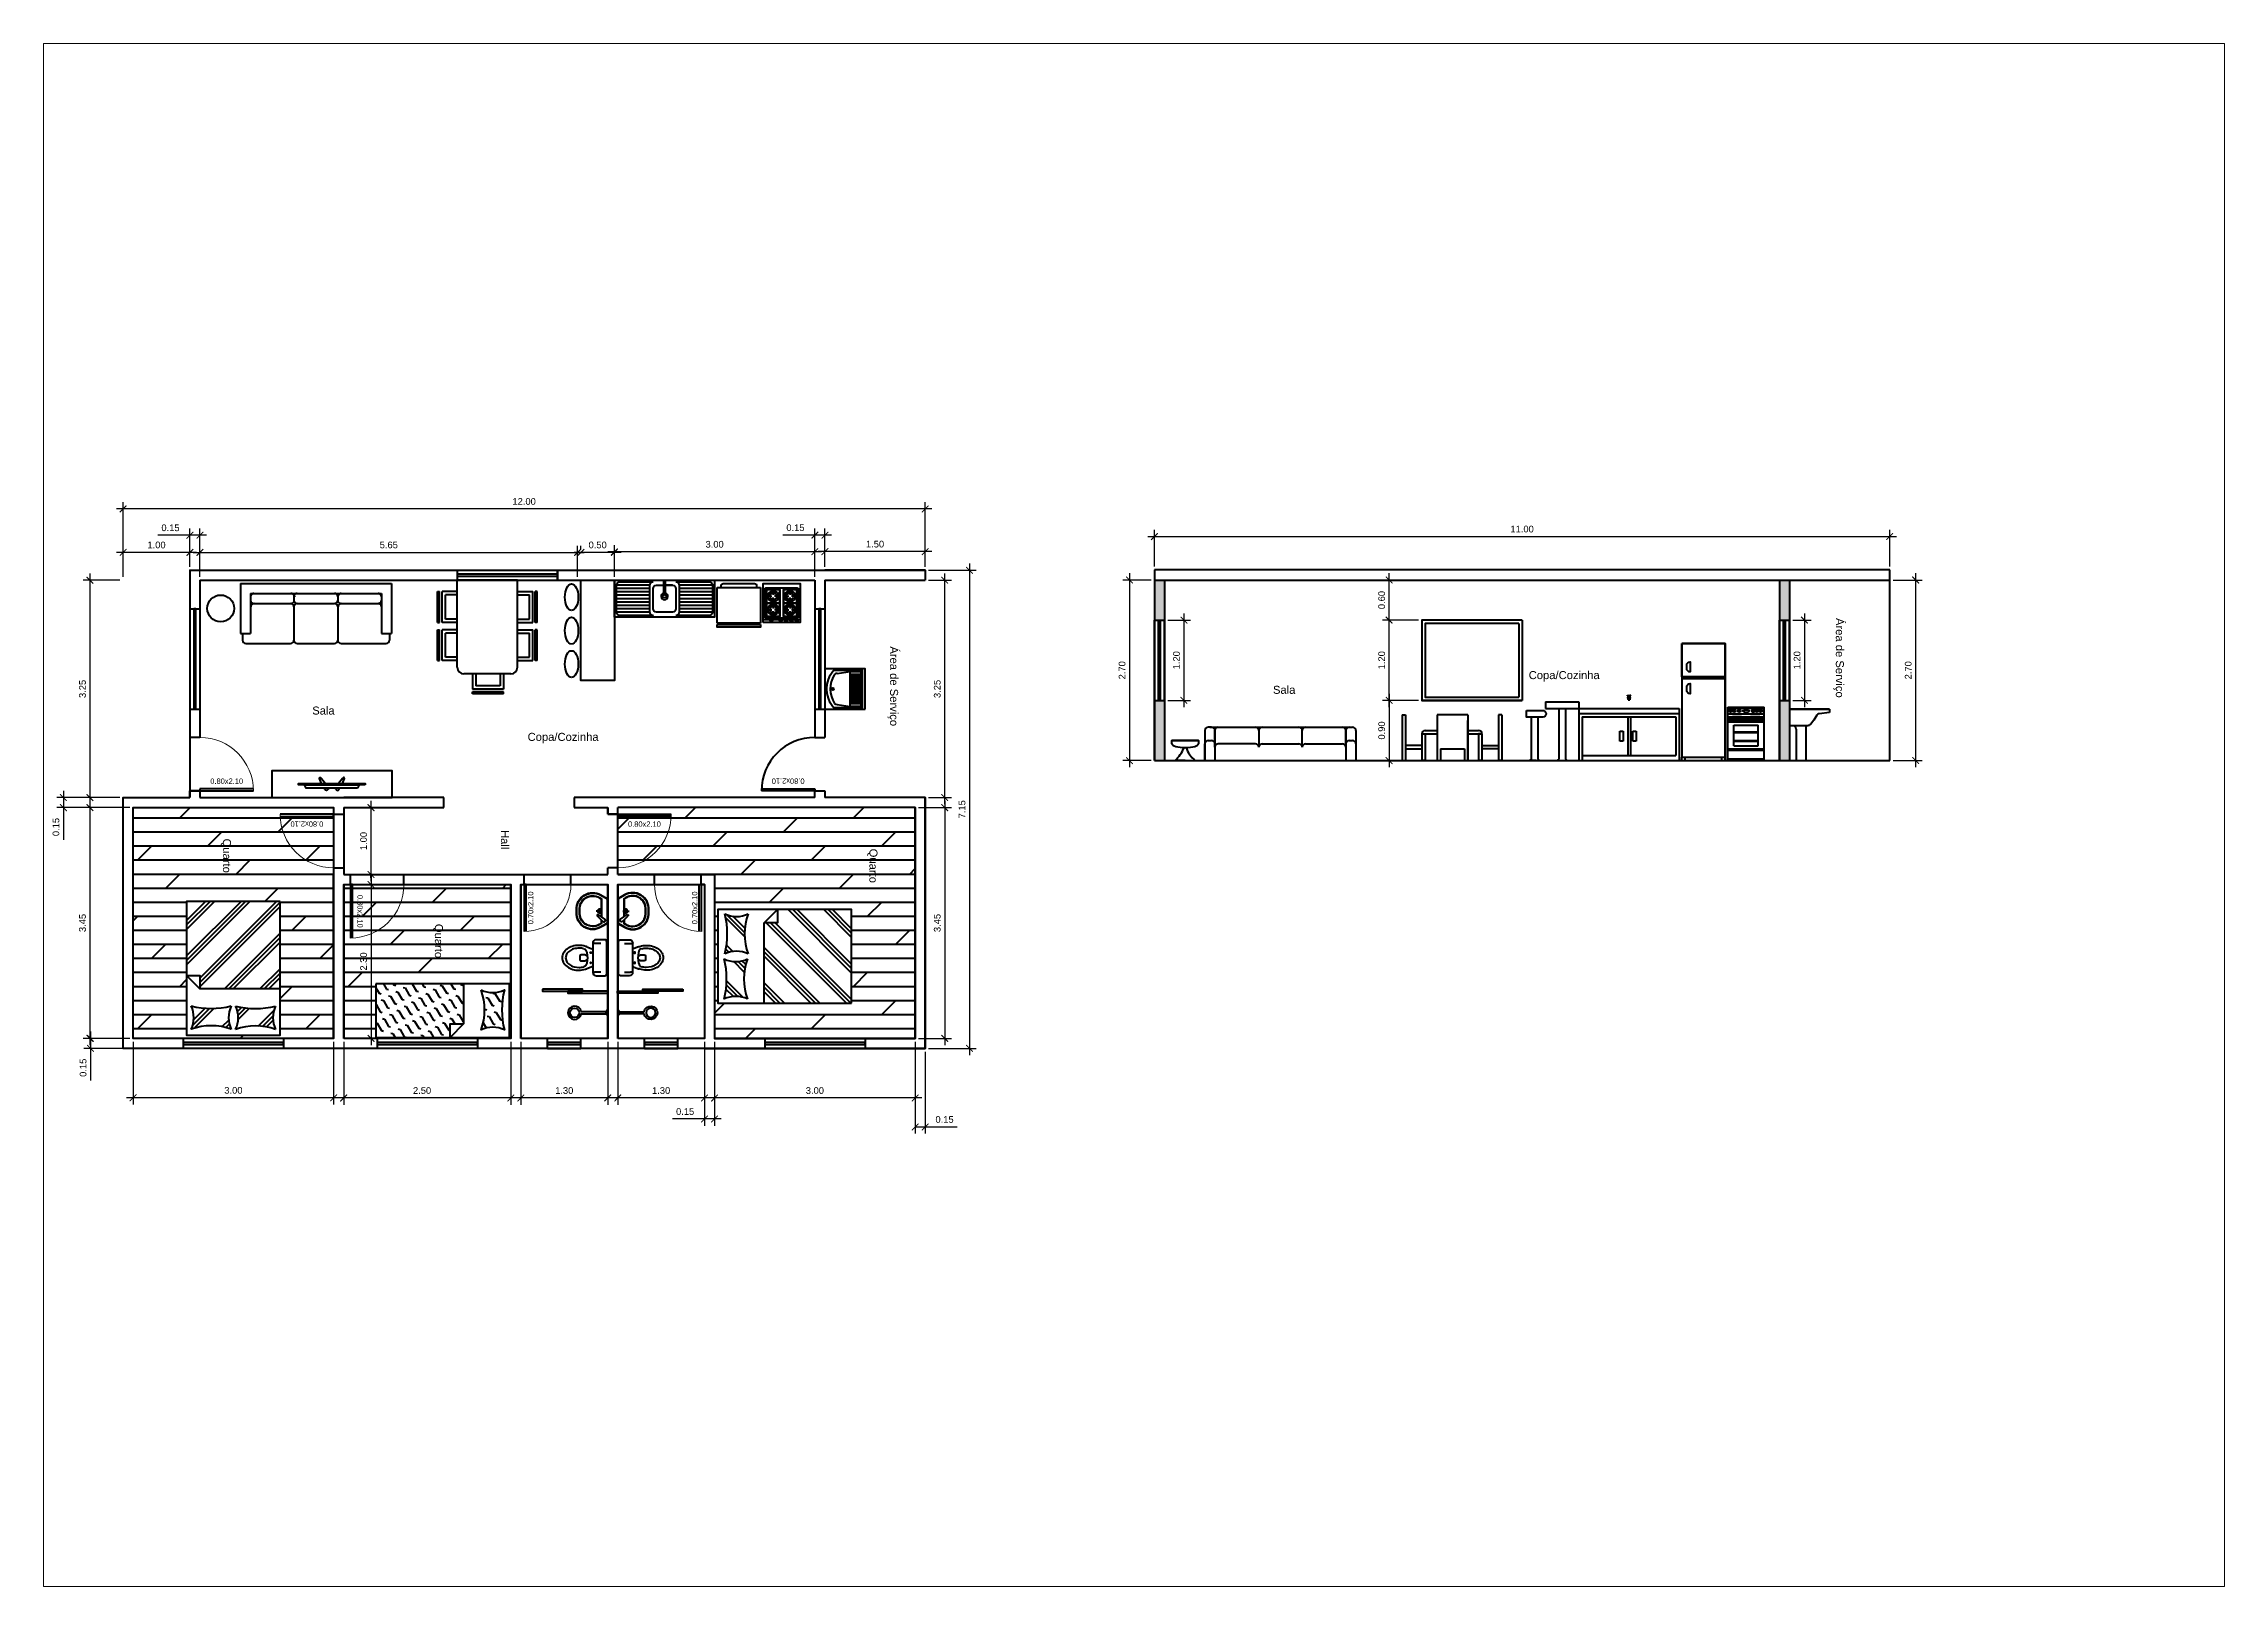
# Paper-space layout 'PLANTA-BAIXA - Layout 02' of a CAD drawing. Extents: x 1.17 to 10.52, y 0.83 to 7.44.
# The model-space entities are those that its viewports show. They can reach past a viewport. Long polylines and large blocks are cut down to what shows.
import ezdxf
from ezdxf.enums import TextEntityAlignment as Align

# ---------------------------------------------------------------- set-up
doc = ezdxf.new("R2010")
doc.units = 0
doc.header["$MEASUREMENT"] = 0
doc.linetypes.add('CENTRO2', pattern=[28.575, 19.05, -3.175, 3.175, -3.175])
doc.linetypes.add('HIDDEN2', pattern=[0.1875, 0.125, -0.0625])
for name, color, linetype, lineweight in [('BANHO_COZINHA', 86, 'Continuous', 100), ('BANHO_COZINHA-RefEdit0', 86, 'Continuous', 100), ('COTAS', 1, 'Continuous', 50), ('LINHA-FINA', 8, 'Continuous', 15), ('PAREDE', 250, 'Continuous', 120), ('PISOS', 144, 'Continuous', 40), ('TXT_0', 7, 'Continuous', 40), ('TXT_1', 44, 'Continuous', 40)]:
    doc.layers.add(name, color=color, linetype=linetype, lineweight=lineweight)
doc.layers.add('ESQUADRIAS', color=7, linetype='Continuous', lineweight=90, true_color=0x792f23)
doc.styles.add('ACAD07', font='arial.ttf')
doc.styles.add('ACAD07T', font='arial.ttf')
doc.styles.get("Standard").update_dxf_attribs({"font": 'arial.ttf'})
doc.dimstyles.new('ACAD07', dxfattribs={"dimtxt": 0.1, "dimasz": 0.1, "dimexe": 0.1, "dimexo": 0.05, "dimgap": 0.06, "dimtad": 1, "dimzin": 1, "dimdsep": 46, "dimtxsty": 'ACAD07', "dimblk": 'ARCHTICK', "dimcen": 0.05, "dimdle": 0.1, "dimadec": 0, "dimazin": 0, "dimtfac": 1, "dimtmove": 0, "dimatfit": 3, "dimldrblk": 'ARCHTICK', "dimfxl": 1, "dimtolj": 1, "dimtzin": 0, "dimarcsym": 0})
pattern_1 = [(360, (20.61304, 48.7612), (5e-17, 0.21), []), (45, (20.61304, 48.7612), (-0.42, 0.42), [0.296985, -0.59397])]

psp = doc.layouts.new('PLANTA-BAIXA - Layout 02')

msp = doc.modelspace()

# ---------------------------------------------------------------- texts
at = {"layer": 'ESQUADRIAS', "style": 'ACAD07T'}
msp.add_text('0.80x2.10', height=0.08, rotation=180, dxfattribs=at).set_placement((32.024, 18.02), align=Align.MIDDLE)
at = {"layer": 'TXT_0', "style": 'ACAD07T'}
for p in [(23.624, 18.02), (29.874, 17.378)]:
    msp.add_text('0.80x2.10', height=0.08, dxfattribs=at).set_placement(p, align=Align.MIDDLE)
for s, rotation, p in [('0.80x2.10', 180, (24.824, 17.378)), ('0.80x2.10', 270, (25.62, 16.074)), ('0.70x2.10', 90, (28.171, 16.125)), ('0.70x2.10', 90, (30.626, 16.125))]:
    msp.add_text(s, height=0.08, rotation=rotation, dxfattribs=at).set_placement(p, align=Align.MIDDLE)
at = {"layer": 'TXT_1', "style": 'ACAD07T'}
for s, p in [('Área de Serviço', (47.699, 20.46)), ('Área de Serviço', (33.549, 20.036)), ('Quarto', (23.568, 17.161)), ('Hall', (27.728, 17.289)), ('Quarto', (33.24, 17.01)), ('Quarto', (26.739, 15.886))]:
    msp.add_text(s, height=0.12, rotation=270, dxfattribs=at).set_placement(p)
for s, p in [('Copa/Cozinha', (43.104, 19.546)), ('Sala', (39.278, 19.326)), ('Sala', (24.904, 19.016)), ('Copa/Cozinha', (28.126, 18.622))]:
    msp.add_text(s, height=0.12, dxfattribs=at).set_placement(p)

# ---------------------------------------------------------------- blocks, each defined once
blk = doc.blocks.new('TANQUE-1BACIA-PL')
at = {"layer": 'BANHO_COZINHA'}
for p, q in [((-0.233, -0.182), (-0.263, -0.377)), ((0.232, -0.182), (0.262, -0.377)), ((-0.263, -0.377), (0.262, -0.377)), ((-0.232, -0.407), (0.232, -0.407)), ((-0.232, -0.437), (0.232, -0.437)), ((-0.232, -0.467), (0.232, -0.467)), ((-0.232, -0.497), (0.232, -0.497)), ((-0.232, -0.527), (0.232, -0.527))]:
    blk.add_line(p, q, dxfattribs=at)
blk.add_lwpolyline([(-0.3, -0.6), (0.3, -0.6), (0.3, 0), (-0.3, 0)], close=True, dxfattribs=at)
blk.add_lwpolyline([(-0.283, -0.141, -0.153737), (-0.268, -0.12, -0.338906), (0.268, -0.12, -0.256007), (0.282, -0.145), (0.282, -0.557), (-0.283, -0.557)], format="xyb", close=True, dxfattribs=at)
blk.add_lwpolyline([(0.262, -0.377), (0.262, -0.537), (-0.263, -0.537), (-0.263, -0.377, -0.125189)], format="xyb", dxfattribs=at)
blk.add_circle((0, -0.118), 0.0177, dxfattribs=at)
for centre, radius, start, end in [((-0.183, -0.182), 0.05, 132.7383, 180), ((0, -0.47), 0.391, 57.7458, 123.7499), ((0.182, -0.182), 0.05, 0, 57.7458)]:
    blk.add_arc(centre, radius, start, end, dxfattribs=at)
blk = doc.blocks.new('CHUV')
at = {"layer": 'BANHO_COZINHA'}
for p, q in [((0, 0.045), (0, -0.045)), ((0.03, 0.015), (0, 0.045)), ((0.395, 0.015), (0.03, 0.015)), ((0.03, -0.015), (0.03, 0.015)), ((0, -0.045), (0.03, -0.015)), ((0.03, -0.015), (0.395, -0.015))]:
    blk.add_line(p, q, dxfattribs=at)
blk.add_circle((0.494, 0.001), 0.07, dxfattribs=at)
blk.add_arc((0.494, 0.001), 0.1, 189.1456, 171.891, dxfattribs=at)
blk = doc.blocks.new('LAVAT2')
at = {"layer": 'BANHO_COZINHA'}
for p, q in [((-0.154, 0.073), (-0.07, 0.157)), ((-0.121, 0.042), (-0.053, 0.143)), ((-0.053, 0.143), (-0.07, 0.157)), ((-0.042, 0.122), (0.045, 0.122)), ((0, 0.079), (0, 0.17))]:
    blk.add_line(p, q, dxfattribs=at)
for points in [[(-0.019, 0.468), (0.019, 0.468, -0.595397), (0.242, 0.101), (0.184, 0), (-0.184, 0), (-0.242, 0.101, -0.595397)], [(-0.019, 0.462), (0.019, 0.462, -0.59561), (0.237, 0.104), (0.181, 0.006), (-0.181, 0.006), (-0.237, 0.104, -0.59561)]]:
    blk.add_lwpolyline(points, format="xyb", close=True, dxfattribs=at)
for points in [[(-0.135, 0.092), (-0.184, 0.092), (-0.203, 0.124, -0.598795), (-0.019, 0.422), (0.019, 0.422, -0.599099), (0.203, 0.124), (0.184, 0.092), (-0.088, 0.092)], [(-0.13, 0.097), (-0.182, 0.097), (-0.199, 0.126, -0.599051), (-0.019, 0.417), (0.019, 0.417, -0.599358), (0.199, 0.126), (0.182, 0.097), (-0.084, 0.097)], [(-0.153, 0.074, 1.201911), (-0.117, 0.048, 1.201911)]]:
    blk.add_lwpolyline(points, format="xyb", dxfattribs=at)
for radius in [0.0263, 0.0209]:
    blk.add_circle((0, 0.122), radius, dxfattribs=at)
blk.add_arc((-0.065, 0.146), 0.012, 346.1488, 114.5815, dxfattribs=at)
blk = doc.blocks.new('Bacia_acopla_p')
at = {"linetype": 'Continuous'}
for p, q in [((-0.271, -0.045), (-0.271, -0.175)), ((0.239, -0.015), (-0.241, -0.015)), ((-0.221, -0.225), (0.219, -0.225)), ((-0.216, -0.105), (-0.216, -0.195)), ((-0.027, -0.308), (-0.046, -0.343)), ((0.044, -0.343), (0.024, -0.308)), ((0.215, -0.105), (0.215, -0.195)), ((0.269, -0.175), (0.269, -0.045)), ((-0.046, -0.343), (-0.046, -0.4)), ((-0.026, -0.42), (0.024, -0.42)), ((0.044, -0.4), (0.044, -0.343))]:
    blk.add_line(p, q, dxfattribs=at)
for points in [[(-0.164, -0.313, 0.020611), (-0.171, -0.333, 0.074253), (-0.186, -0.432, 0.074253), (-0.171, -0.531, 0.084945), (-0.132, -0.61, 0.106299), (-0.069, -0.665, 0.128642), (-0.001, -0.683, 0.128642)], [(-0.001, -0.683, 0.128642), (0.066, -0.666, 0.106299), (0.129, -0.61, 0.084945), (0.173, -0.524, 0.089952), (0.184, -0.433, 0.074253), (0.169, -0.334, 0.021192), (0.162, -0.313, 0.106299)], [(-0.136, -0.361, 0.060521), (-0.144, -0.43, 0.070874), (-0.133, -0.511, 0.082468), (-0.102, -0.575, 0.106817), (-0.053, -0.62), (-0.001, -0.635)], [(-0.001, -0.635), (0.051, -0.62, 0.106817), (0.101, -0.575, 0.082468), (0.135, -0.505), (0.143, -0.43, 0.060521), (0.134, -0.361, 0.04535)]]:
    blk.add_lwpolyline(points, format="xyb", dxfattribs=at)
for points in [[(-0.164, -0.313), (-0.142, -0.25), (-0.129, -0.225), (0.131, -0.225), (0.162, -0.313), (0.163, -0.317)], [(-0.136, -0.361), (-0.128, -0.338), (-0.117, -0.327), (-0.102, -0.32), (-0.077, -0.313), (0.002, -0.305), (0.076, -0.313), (0.101, -0.321), (0.117, -0.329), (0.127, -0.339), (0.134, -0.361)]]:
    blk.add_lwpolyline(points, dxfattribs=at)
for centre in [(-0.077, -0.255), (0.074, -0.255)]:
    blk.add_circle(centre, 0.00912, dxfattribs=at)
for centre, radius, start, end in [((-0.241, -0.045), 0.03, 90, 180), ((-0.221, -0.175), 0.05, 180, 270), ((-0.221, -0.176), 0.05, 180, 270), ((-0.186, -0.195), 0.03, 180, 270), ((0.185, -0.195), 0.03, 270, 0), ((0.219, -0.175), 0.05, 270, 0), ((0.239, -0.045), 0.03, 0, 90), ((-0.026, -0.4), 0.02, 180.0369, 270), ((0.024, -0.4), 0.02, 270, 0)]:
    blk.add_arc(centre, radius, start, end, dxfattribs=at)
blk = doc.blocks.new('fogao')
at = {"layer": 'BANHO_COZINHA'}
for p, q in [((0.045, 0.55), (0.045, 0)), ((0.09, 0.4), (0.17, 0.4)), ((0.19, 0.5), (0.19, 0.42)), ((0.19, 0.3), (0.19, 0.38)), ((0.29, 0.4), (0.21, 0.4)), ((0.29, 0.4), (0.37, 0.4)), ((0.39, 0.5), (0.39, 0.42)), ((0.39, 0.3), (0.39, 0.38)), ((0.49, 0.4), (0.41, 0.4)), ((0.09, 0.15), (0.17, 0.15)), ((0.19, 0.25), (0.19, 0.17)), ((0.19, 0.05), (0.19, 0.13)), ((0.29, 0.15), (0.21, 0.15)), ((0.29, 0.15), (0.37, 0.15)), ((0.39, 0.25), (0.39, 0.17)), ((0.39, 0.05), (0.39, 0.13)), ((0.49, 0.15), (0.41, 0.15))]:
    blk.add_line(p, q, dxfattribs=at)
for points in [[(0, 0.55), (0.58, 0.55), (0.58, 0), (0, 0)], [(0.09, 0.3), (0.49, 0.3), (0.49, 0.5), (0.09, 0.5)], [(0.09, 0.5), (0.29, 0.5), (0.29, 0.3), (0.09, 0.3)], [(0.29, 0.5), (0.49, 0.5), (0.49, 0.3), (0.29, 0.3)], [(0.09, 0.05), (0.49, 0.05), (0.49, 0.25), (0.09, 0.25)], [(0.09, 0.25), (0.29, 0.25), (0.29, 0.05), (0.09, 0.05)], [(0.29, 0.25), (0.49, 0.25), (0.49, 0.05), (0.29, 0.05)]]:
    blk.add_lwpolyline(points, close=True, dxfattribs=at)
blk.add_lwpolyline([(0.08, 0.525), (0.5, 0.525, -0.414214), (0.515, 0.51), (0.515, 0.04, -0.414214), (0.5, 0.025), (0.08, 0.025, -0.414214), (0.065, 0.04), (0.065, 0.51, -0.414214)], format="xyb", close=True, dxfattribs=at)
for centre, radius in [((0.19, 0.4), 0.08), ((0.19, 0.4), 0.05), ((0.39, 0.4), 0.08), ((0.39, 0.4), 0.05), ((0.19, 0.15), 0.08), ((0.19, 0.15), 0.05), ((0.39, 0.15), 0.08), ((0.39, 0.15), 0.05)]:
    blk.add_circle(centre, radius, dxfattribs=at)
for centre in [(0.019, 0.43), (0.019, 0.29), (0.019, 0.21), (0.019, 0.13), (0.019, 0.05)]:
    blk.add_arc(centre, 0.02, 270, 90, dxfattribs=at)
for centre in [(0.019, 0.43), (0.019, 0.29), (0.019, 0.21), (0.019, 0.13), (0.019, 0.05)]:
    blk.add_ellipse(centre, major_axis=(0, 0.02), ratio=0.720232, dxfattribs=at)
blk = doc.blocks.new('geladeira')
at = {"layer": 'BANHO_COZINHA'}
for p, q in [((0.04, 0.65), (0.04, 0)), ((0.04, 0.63), (0.06, 0.63)), ((0.06, 0), (0.06, 0.65)), ((0.59, 0.65), (0.59, 0)), ((0.04, 0.02), (0.06, 0.02))]:
    blk.add_line(p, q, dxfattribs=at)
for points in [[(0.04, 0), (0, 0), (0, 0.65), (0.04, 0.65)], [(0.06, 0.65), (0.59, 0.65)], [(0.59, 0), (0.06, 0)]]:
    blk.add_lwpolyline(points, dxfattribs=at)
blk.add_lwpolyline([(0.59, 0.59), (0.62, 0.59, -0.414214), (0.65, 0.56), (0.65, 0.09, -0.414214), (0.62, 0.06), (0.59, 0.06)], format="xyb", dxfattribs=at)
blk = doc.blocks.new('pia')
at = {"layer": 'BANHO_COZINHA'}
for p, q in [((0.075, 0.97), (0.075, 1.47)), ((0.125, 0.97), (0.125, 1.47)), ((0.175, 0.97), (0.175, 1.47)), ((0.225, 0.97), (0.225, 1.47)), ((0.275, 0.97), (0.275, 1.47)), ((0.325, 0.97), (0.325, 1.47)), ((0.375, 0.97), (0.375, 1.47)), ((0.425, 0.97), (0.425, 1.47)), ((0.475, 0.97), (0.475, 1.47)), ((0.075, 0.63), (0.075, 0.75)), ((0.36, 0.76), (0.55, 0.76)), ((0.55, 0.74), (0.36, 0.74)), ((0.475, 0.63), (0.475, 0.74)), ((0.075, 0.03), (0.075, 0.53)), ((0.125, 0.03), (0.125, 0.53)), ((0.175, 0.03), (0.175, 0.53)), ((0.225, 0.03), (0.225, 0.53)), ((0.275, 0.03), (0.275, 0.53)), ((0.325, 0.03), (0.325, 0.53)), ((0.375, 0.03), (0.375, 0.53)), ((0.425, 0.03), (0.425, 0.53)), ((0.475, 0.03), (0.475, 0.53)), ((0.55, 0), (0.525, 0))]:
    blk.add_line(p, q, dxfattribs=at)
blk.add_lwpolyline([(0, 1.5), (0.55, 1.5), (0.55, 0), (0, 0)], close=True, dxfattribs=at)
for points in [[(0.025, 0.92), (0.025, 1.42, -0.414214), (0.075, 1.47), (0.475, 1.47, -0.414214), (0.525, 1.42), (0.525, 0.92)], [(0.025, 0.92), (0.025, 0.92, -0.414214), (0.075, 0.97), (0.475, 0.97, -0.414214), (0.525, 0.92)], [(0.475, 0.74), (0.475, 0.63, -0.414214), (0.425, 0.58), (0.125, 0.58, -0.414214), (0.075, 0.63), (0.075, 0.87, -0.414214), (0.125, 0.92), (0.425, 0.92, -0.414214), (0.475, 0.87), (0.475, 0.76)], [(0.525, 0.58), (0.525, 0.08, -0.414214), (0.475, 0.03), (0.075, 0.03, -0.414214), (0.025, 0.08), (0.025, 0.58)], [(0.525, 0.58, -0.414214), (0.475, 0.53), (0.075, 0.53, -0.414214), (0.025, 0.58)]]:
    blk.add_lwpolyline(points, format="xyb", dxfattribs=at)
for centre, radius in [((0.31, 0.75), 0.025), ((0.36, 0.75), 0.01)]:
    blk.add_circle(centre, radius, dxfattribs=at)
blk.add_arc((0.31, 0.75), 0.05, 11.4783, 348.5217, dxfattribs=at)
blk = doc.blocks.new('*X43')
at = {"color": 0}
for p, q in [((2.795, 3.856), (3.041, 4.102)), ((2.808, 4.001), (2.918, 4.111)), ((2.809, 3.936), (2.978, 4.105)), ((3.174, 3.837), (3.331, 3.994)), ((3.231, 3.828), (3.332, 3.928)), ((3.451, 4.114), (3.462, 4.125)), ((3.468, 4.065), (3.516, 4.113)), ((3.48, 4.01), (3.573, 4.104)), ((3.699, 3.831), (3.983, 4.115)), ((3.766, 3.832), (4.03, 4.096)), ((3.828, 3.828), (4.007, 4.007)), ((3.285, 3.816), (3.341, 3.872))]:
    blk.add_line(p, q, dxfattribs=at)
blk = doc.blocks.new('*X42')
at = {"color": 0}
for p, q in [((2.707, 2.707), (3.541, 3.541)), ((2.707, 3.237), (3.011, 3.541)), ((2.707, 2.773), (3.475, 3.541)), ((2.707, 3.304), (2.945, 3.541)), ((2.707, 2.84), (3.409, 3.541)), ((2.707, 3.37), (2.879, 3.541)), ((2.707, 2.309), (3.907, 3.509)), ((2.707, 2.243), (3.907, 3.443)), ((2.762, 2.231), (3.907, 3.377)), ((3.159, 2.231), (4.107, 3.179)), ((3.226, 2.231), (4.107, 3.113)), ((3.292, 2.231), (4.107, 3.046)), ((3.69, 2.231), (4.107, 2.649)), ((3.756, 2.231), (4.107, 2.582)), ((3.822, 2.231), (4.107, 2.516))]:
    blk.add_line(p, q, dxfattribs=at)
blk = doc.blocks.new('CAMA')
at = {"layer": 'BANHO_COZINHA'}
blk.add_lwpolyline([(0, -2), (1.4, -2), (1.4, 0), (0, 0)], close=True, dxfattribs=at)
blk.add_lwpolyline([(0, -0.69), (1.2, -0.69), (1.4, -0.89), (1.2, -0.89), (1.2, -0.69)], dxfattribs=at)
for name in ['*X43', '*X42']:
    blk.add_blockref(name, (-2.707, -4.231), dxfattribs=at)
blk = doc.blocks.new('*X45')
at = {"color": 0}
for p, q in [((3.406, 4.132), (3.429, 4.145)), ((3.447, 3.985), (3.455, 4.016)), ((3.455, 4.016), (3.563, 4.078)), ((3.518, 3.907), (3.626, 3.97)), ((3.563, 4.078), (3.571, 4.108)), ((3.626, 3.97), (3.634, 4)), ((3.664, 4.11), (3.665, 4.115)), ((3.726, 4.002), (3.734, 4.032)), ((3.734, 4.032), (3.842, 4.095)), ((3.789, 3.894), (3.797, 3.924)), ((3.797, 3.924), (3.905, 3.987)), ((3.842, 4.095), (3.85, 4.125)), ((3.905, 3.987), (3.913, 4.017)), ((3.943, 4.127), (3.946, 4.141)), ((3.51, 3.877), (3.518, 3.907)), ((3.679, 3.856), (3.688, 3.862)), ((3.688, 3.862), (3.696, 3.892)), ((3.891, 3.834), (3.967, 3.878)), ((3.967, 3.878), (3.968, 3.882)), ((3.307, 3.497), (3.318, 3.503)), ((3.307, 3.353), (3.38, 3.395)), ((3.318, 3.503), (3.326, 3.533)), ((3.335, 3.224), (3.443, 3.287)), ((3.38, 3.395), (3.388, 3.425)), ((3.418, 3.536), (3.42, 3.541)), ((3.443, 3.287), (3.451, 3.317)), ((3.481, 3.427), (3.489, 3.458)), ((3.489, 3.458), (3.597, 3.52)), ((3.543, 3.319), (3.551, 3.349)), ((3.551, 3.349), (3.659, 3.412)), ((3.597, 3.52), (3.603, 3.541)), ((3.614, 3.241), (3.722, 3.304)), ((3.659, 3.412), (3.667, 3.442)), ((3.722, 3.304), (3.73, 3.334)), ((3.76, 3.444), (3.768, 3.474)), ((3.768, 3.474), (3.876, 3.537)), ((3.822, 3.336), (3.83, 3.366)), ((3.83, 3.366), (3.907, 3.41)), ((3.876, 3.537), (3.877, 3.541)), ((3.893, 3.258), (4.001, 3.32)), ((4.001, 3.32), (4.007, 3.341)), ((3.307, 2.92), (3.351, 2.945)), ((3.327, 3.194), (3.335, 3.224)), ((3.351, 2.945), (3.359, 2.975)), ((3.389, 3.086), (3.397, 3.116)), ((3.397, 3.116), (3.505, 3.179)), ((3.452, 2.978), (3.46, 3.008)), ((3.46, 3.008), (3.568, 3.07)), ((3.505, 3.179), (3.513, 3.209)), ((3.522, 2.9), (3.63, 2.962)), ((3.568, 3.07), (3.576, 3.1)), ((3.606, 3.211), (3.614, 3.241)), ((3.63, 2.962), (3.638, 2.992)), ((3.668, 3.103), (3.676, 3.133)), ((3.676, 3.133), (3.784, 3.195)), ((3.731, 2.994), (3.739, 3.025)), ((3.739, 3.025), (3.847, 3.087)), ((3.784, 3.195), (3.792, 3.225)), ((3.801, 2.916), (3.909, 2.979)), ((3.847, 3.087), (3.855, 3.117)), ((3.885, 3.228), (3.893, 3.258)), ((3.909, 2.979), (3.917, 3.009)), ((3.947, 3.119), (3.955, 3.15)), ((3.955, 3.15), (4.063, 3.212)), ((4.01, 3.011), (4.018, 3.041)), ((4.018, 3.041), (4.107, 3.093)), ((4.063, 3.212), (4.071, 3.242)), ((4.08, 2.933), (4.107, 2.949)), ((3.307, 2.775), (3.414, 2.837)), ((3.36, 2.636), (3.368, 2.666)), ((3.368, 2.666), (3.476, 2.729)), ((3.414, 2.837), (3.422, 2.867)), ((3.431, 2.558), (3.539, 2.621)), ((3.476, 2.729), (3.484, 2.759)), ((3.514, 2.869), (3.522, 2.9)), ((3.539, 2.621), (3.547, 2.651)), ((3.577, 2.761), (3.585, 2.791)), ((3.585, 2.791), (3.693, 2.854)), ((3.639, 2.653), (3.647, 2.683)), ((3.647, 2.683), (3.755, 2.746)), ((3.693, 2.854), (3.701, 2.884)), ((3.71, 2.575), (3.818, 2.637)), ((3.755, 2.746), (3.763, 2.776)), ((3.793, 2.886), (3.801, 2.916)), ((3.818, 2.637), (3.826, 2.667)), ((3.856, 2.778), (3.864, 2.808)), ((3.864, 2.808), (3.972, 2.871)), ((3.918, 2.67), (3.926, 2.7)), ((3.926, 2.7), (4.034, 2.762)), ((3.972, 2.871), (3.98, 2.901)), ((3.989, 2.592), (4.097, 2.654)), ((4.034, 2.762), (4.042, 2.792)), ((4.072, 2.903), (4.08, 2.933)), ((4.097, 2.654), (4.105, 2.684)), ((3.307, 2.487), (3.322, 2.496)), ((3.307, 2.342), (3.385, 2.387)), ((3.322, 2.496), (3.33, 2.526)), ((3.385, 2.387), (3.393, 2.417)), ((3.423, 2.528), (3.431, 2.558)), ((3.447, 2.279), (3.455, 2.309)), ((3.485, 2.42), (3.493, 2.45)), ((3.493, 2.45), (3.601, 2.512)), ((3.548, 2.311), (3.556, 2.342)), ((3.556, 2.342), (3.664, 2.404)), ((3.601, 2.512), (3.609, 2.542)), ((3.618, 2.233), (3.726, 2.296)), ((3.664, 2.404), (3.672, 2.434)), ((3.702, 2.545), (3.71, 2.575)), ((3.726, 2.296), (3.734, 2.326)), ((3.764, 2.436), (3.772, 2.467)), ((3.772, 2.467), (3.88, 2.529)), ((3.827, 2.328), (3.835, 2.358)), ((3.835, 2.358), (3.943, 2.421)), ((3.88, 2.529), (3.888, 2.559)), ((3.897, 2.25), (4.005, 2.312)), ((3.943, 2.421), (3.951, 2.451)), ((3.981, 2.561), (3.989, 2.592)), ((4.005, 2.312), (4.013, 2.343)), ((4.043, 2.453), (4.051, 2.483)), ((4.051, 2.483), (4.107, 2.516)), ((4.106, 2.345), (4.107, 2.351)), ((3.365, 2.231), (3.447, 2.279)), ((3.618, 2.231), (3.618, 2.233)), ((3.892, 2.231), (3.897, 2.25)), ((4.075, 2.231), (4.076, 2.234))]:
    blk.add_line(p, q, dxfattribs=at)
blk = doc.blocks.new('cama solteiro')
at = {"layer": 'BANHO_COZINHA'}
blk.add_lwpolyline([(0, -2), (0.8, -2), (0.8, 0), (0, 0)], close=True, dxfattribs=at)
blk.add_lwpolyline([(0.09, -0.428, 0.225653), (0.09, -0.078, 0.126468), (0.69, -0.078, 0.229183), (0.69, -0.428, 0.177215), (0.09, -0.428, -1.753133)], format="xyb", dxfattribs=at)
blk.add_lwpolyline([(0, -0.69), (0.6, -0.69), (0.8, -0.89), (0.6, -0.89), (0.6, -0.69)], dxfattribs=at)
blk.add_blockref('*X45', (-3.307, -4.231), dxfattribs=at)
blk = doc.blocks.new('SOFA')
for p, q in [((0, 0), (2.259, 0)), ((0, 0), (0, -0.75)), ((2.259, 0), (2.259, -0.75)), ((0.15, -0.15), (2.109, -0.15)), ((0.15, -0.15), (0.15, -0.75)), ((0.153, -0.2), (0.153, -0.25)), ((0.203, -0.15), (0.756, -0.15)), ((0.203, -0.3), (0.756, -0.3)), ((0.801, -0.2), (0.801, -0.25)), ((0.805, -0.15), (0.818, -0.15)), ((0.807, -0.19), (0.808, -0.2)), ((0.851, -0.15), (1.406, -0.15)), ((0.851, -0.3), (1.406, -0.3)), ((0.856, -0.15), (1.406, -0.15)), ((1.456, -0.2), (1.456, -0.25)), ((1.46, -0.201), (1.458, -0.266)), ((1.509, -0.15), (2.059, -0.15)), ((1.509, -0.3), (2.059, -0.3)), ((2.109, -0.15), (2.109, -0.75)), ((2.109, -0.2), (2.109, -0.25)), ((0.801, -0.35), (0.801, -0.85)), ((1.456, -0.35), (1.456, -0.85)), ((0, -0.75), (0.15, -0.75)), ((0.03, -0.75), (0.03, -0.85)), ((0.08, -0.9), (0.751, -0.9)), ((0.201, -0.9), (0.751, -0.9)), ((0.851, -0.9), (1.406, -0.9)), ((1.506, -0.9), (2.179, -0.9)), ((2.109, -0.75), (2.259, -0.75)), ((2.229, -0.75), (2.229, -0.85))]:
    blk.add_line(p, q)
for centre, start, end in [((0.201, -0.2), 90, 167.9467), ((0.203, -0.25), 180, 270), ((0.204, -0.35), 90, 180), ((0.751, -0.35), 0, 90), ((0.756, -0.2), 12.0533, 90), ((0.756, -0.25), 270, 340.8019), ((0.851, -0.2), 90, 180), ((0.851, -0.25), 180, 270), ((0.851, -0.35), 90, 180), ((1.406, -0.2), 0, 90), ((1.406, -0.25), 270, 0), ((1.406, -0.35), 0, 90), ((1.41, -0.2), 358.3509, 90), ((1.506, -0.25), 199.1981, 270), ((1.509, -0.2), 90, 167.9467), ((1.511, -0.35), 90, 180), ((2.059, -0.2), 0, 90), ((2.059, -0.25), 270, 0), ((2.059, -0.35), 0, 90), ((0.08, -0.85), 180, 270), ((0.751, -0.85), 270, 0), ((0.851, -0.85), 180, 270), ((1.406, -0.85), 270, 0), ((1.506, -0.85), 180, 270), ((2.179, -0.85), 270, 0)]:
    blk.add_arc(centre, 0.05, start, end)
blk = doc.blocks.new('mesa')
at = {"layer": 'BANHO_COZINHA'}
for p, q in [((0.211, 1.697), (0.671, 1.697)), ((0.211, 1.667), (0.671, 1.667)), ((0.1, 1.4), (0.8, 1.4)), ((0.211, 1.629), (0.671, 1.629)), ((0.211, 1.401), (0.211, 1.629)), ((0.261, 1.401), (0.261, 1.579)), ((0.261, 1.579), (0.621, 1.579)), ((0.621, 1.401), (0.621, 1.579)), ((0.671, 1.401), (0.671, 1.629)), ((-0.296, 1.199), (-0.296, 0.739)), ((-0.266, 1.199), (-0.266, 0.739)), ((-0.228, 1.199), (-0.228, 0.739)), ((0, 1.199), (-0.228, 1.199)), ((-0.178, 1.149), (-0.178, 0.789)), ((0, 1.149), (-0.178, 1.149)), ((0, 1.3), (0, 0)), ((0.9, 1.3), (0.9, 0)), ((0.9, 1.199), (1.128, 1.199)), ((0.9, 1.149), (1.078, 1.149)), ((1.078, 1.149), (1.078, 0.789)), ((1.128, 1.199), (1.128, 0.739)), ((1.166, 1.199), (1.166, 0.739)), ((1.196, 1.199), (1.196, 0.739)), ((0, 0.739), (-0.228, 0.739)), ((0, 0.789), (-0.178, 0.789)), ((0.9, 0.789), (1.078, 0.789)), ((0.9, 0.739), (1.128, 0.739)), ((-0.296, 0.63), (-0.296, 0.17)), ((-0.266, 0.63), (-0.266, 0.17)), ((-0.228, 0.63), (-0.228, 0.17)), ((0, 0.63), (-0.228, 0.63)), ((-0.178, 0.58), (-0.178, 0.22)), ((0, 0.58), (-0.178, 0.58)), ((0.9, 0.63), (1.128, 0.63)), ((0.9, 0.58), (1.078, 0.58)), ((1.078, 0.58), (1.078, 0.22)), ((1.128, 0.63), (1.128, 0.17)), ((1.166, 0.63), (1.166, 0.17)), ((1.196, 0.63), (1.196, 0.17)), ((0, 0.17), (-0.228, 0.17)), ((0, 0.22), (-0.178, 0.22)), ((0, 0), (0.9, 0)), ((0.9, 0.22), (1.078, 0.22)), ((0.9, 0.17), (1.128, 0.17))]:
    blk.add_line(p, q, dxfattribs=at)
for points in [[(0.211, 1.697), (0.211, 1.667)], [(0.671, 1.697), (0.671, 1.667)], [(-0.296, 1.199), (-0.266, 1.199)], [(1.196, 1.199), (1.166, 1.199)], [(-0.296, 0.739), (-0.266, 0.739)], [(1.196, 0.739), (1.166, 0.739)], [(-0.296, 0.63), (-0.266, 0.63)], [(1.196, 0.63), (1.166, 0.63)], [(-0.296, 0.17), (-0.266, 0.17)], [(1.196, 0.17), (1.166, 0.17)]]:
    blk.add_lwpolyline(points, dxfattribs=at)
for centre, start, end in [((0.1, 1.3), 90, 180), ((0.1, 1.3), 90, 180), ((0.8, 1.3), 0, 90), ((0.8, 1.3), 0, 90)]:
    blk.add_arc(centre, 0.1, start, end, dxfattribs=at)
blk = doc.blocks.new('bancada')
at = {"layer": 'BANHO_COZINHA'}
for p, q in [((-1.475, 0), (0, 0)), ((-1.475, -0.4), (-1.475, 0))]:
    blk.add_line(p, q, dxfattribs=at)
blk.add_lwpolyline([(-1.475, 0), (0.025, 0), (0.025, -0.5), (-1.475, -0.5)], close=True, dxfattribs=at)
for centre in [(-1.222, -0.64), (-0.722, -0.64), (-0.222, -0.64)]:
    blk.add_ellipse(centre, major_axis=(0.2, 0), ratio=0.5, dxfattribs=at)
blk = doc.blocks.new('mesinha')
at = {"layer": 'BANHO_COZINHA'}
blk.add_circle((0, -0.2), 0.2, dxfattribs=at)
blk = doc.blocks.new('mesa_com_tv')
at = {"layer": 'BANHO_COZINHA'}
for points in [[(0.5, 0), (0.1, 0), (0.1, -1.8), (0.5, -1.8)], [(0.311, -0.401), (0.311, -1.4), (0.29, -1.4), (0.29, -0.401)], [(0.361, -0.516), (0.361, -1.284), (0.311, -1.309), (0.311, -0.491)]]:
    blk.add_lwpolyline(points, close=True, dxfattribs=at)
for points in [[(0.29, -0.744), (0.29, -0.744), (0.213, -0.715), (0.204, -0.716), (0.198, -0.72), (0.198, -0.728), (0.214, -0.743), (0.29, -0.802)], [(0.361, -0.858), (0.376, -0.839), (0.39, -0.827), (0.392, -0.821), (0.387, -0.806), (0.37, -0.79), (0.361, -0.783)], [(0.361, -0.943), (0.376, -0.962), (0.39, -0.974), (0.392, -0.98), (0.387, -0.995), (0.37, -1.011), (0.361, -1.018)], [(0.29, -1.057), (0.29, -1.057), (0.213, -1.086), (0.204, -1.085), (0.198, -1.081), (0.198, -1.073), (0.214, -1.058), (0.29, -0.999)]]:
    blk.add_lwpolyline(points, dxfattribs=at)
blk = doc.blocks.new('_ArchTick')
at = {"color": 0, "const_width": 0.15}
blk.add_lwpolyline([(-0.5, -0.5), (0.5, 0.5)], dxfattribs=at)
blk = doc.blocks.new('*D53')
at = {"layer": 'COTAS', "color": 0, "lineweight": -2, "transparency": 16777216}
for p, q in [((34.737, 21.274), (34.737, 13.924)), ((34.124, 21.174), (34.837, 21.174)), ((34.124, 14.024), (34.837, 14.024))]:
    blk.add_line(p, q, dxfattribs=at)
at = {"layer": 'Defpoints', "color": 0, "transparency": 16777216}
for p in [(34.074, 21.174), (34.074, 14.024), (34.737, 14.024)]:
    blk.add_point(p, dxfattribs=at)
at = {"layer": 'COTAS', "color": 0, "lineweight": -2, "transparency": 16777216, "xscale": 0.1, "yscale": 0.1, "zscale": 0.1}
for p, rotation in [((34.737, 21.174), 90), ((34.737, 14.024), 270)]:
    blk.add_blockref('_ArchTick', p, dxfattribs=dict(at, rotation=rotation))
at = {"layer": 'COTAS', "color": 0, "transparency": 16777216, "insert": (34.626, 17.599), "char_height": 0.1, "attachment_point": 5, "rotation": 90, "style": 'ACAD07'}
blk.add_mtext('\\A1;7.15', dxfattribs=at)
blk = doc.blocks.new('*D54')
at = {"layer": 'COTAS', "color": 0, "lineweight": -2, "transparency": 16777216}
for p, q in [((22.074, 21.224), (22.074, 22.191)), ((34.074, 21.224), (34.074, 22.191)), ((34.174, 22.091), (21.974, 22.091))]:
    blk.add_line(p, q, dxfattribs=at)
at = {"layer": 'Defpoints', "color": 0, "transparency": 16777216}
for p in [(22.074, 22.091), (22.074, 21.174), (34.074, 21.174)]:
    blk.add_point(p, dxfattribs=at)
at = {"layer": 'COTAS', "color": 0, "lineweight": -2, "transparency": 16777216, "xscale": 0.1, "yscale": 0.1, "zscale": 0.1, "rotation": 180}
blk.add_blockref('_ArchTick', (22.074, 22.091), dxfattribs=at)
at = {"layer": 'COTAS', "color": 0, "lineweight": -2, "transparency": 16777216, "xscale": 0.1, "yscale": 0.1, "zscale": 0.1}
blk.add_blockref('_ArchTick', (34.074, 22.091), dxfattribs=at)
at = {"layer": 'COTAS', "color": 0, "transparency": 16777216, "insert": (28.074, 22.202), "char_height": 0.1, "attachment_point": 5, "style": 'ACAD07'}
blk.add_mtext('\\A1;12.00', dxfattribs=at)
blk = doc.blocks.new('*D55')
at = {"layer": 'COTAS', "color": 0, "lineweight": -2, "transparency": 16777216}
for p, q in [((22.024, 21.024), (21.478, 21.024)), ((21.578, 21.124), (21.578, 17.674)), ((22.024, 17.774), (21.478, 17.774))]:
    blk.add_line(p, q, dxfattribs=at)
at = {"layer": 'Defpoints', "color": 0, "transparency": 16777216}
for p in [(22.074, 21.024), (21.578, 17.774), (22.074, 17.774)]:
    blk.add_point(p, dxfattribs=at)
at = {"layer": 'COTAS', "color": 0, "lineweight": -2, "transparency": 16777216, "xscale": 0.1, "yscale": 0.1, "zscale": 0.1}
for p, rotation in [((21.578, 21.024), 90), ((21.578, 17.774), 270)]:
    blk.add_blockref('_ArchTick', p, dxfattribs=dict(at, rotation=rotation))
at = {"layer": 'COTAS', "color": 0, "transparency": 16777216, "insert": (21.467, 19.399), "char_height": 0.1, "attachment_point": 5, "rotation": 90, "style": 'ACAD07'}
blk.add_mtext('\\A1;3.25', dxfattribs=at)
blk = doc.blocks.new('*D56')
at = {"layer": 'COTAS', "color": 0, "lineweight": -2, "transparency": 16777216}
for p, q in [((22.174, 17.624), (21.478, 17.624)), ((21.578, 17.724), (21.578, 14.074)), ((22.174, 14.174), (21.478, 14.174))]:
    blk.add_line(p, q, dxfattribs=at)
at = {"layer": 'Defpoints', "color": 0, "transparency": 16777216}
for p in [(22.224, 17.624), (21.578, 14.174), (22.224, 14.174)]:
    blk.add_point(p, dxfattribs=at)
at = {"layer": 'COTAS', "color": 0, "lineweight": -2, "transparency": 16777216, "xscale": 0.1, "yscale": 0.1, "zscale": 0.1}
for p, rotation in [((21.578, 17.624), 90), ((21.578, 14.174), 270)]:
    blk.add_blockref('_ArchTick', p, dxfattribs=dict(at, rotation=rotation))
at = {"layer": 'COTAS', "color": 0, "transparency": 16777216, "insert": (21.467, 15.899), "char_height": 0.1, "attachment_point": 5, "rotation": 90, "style": 'ACAD07'}
blk.add_mtext('\\A1;3.45', dxfattribs=at)
blk = doc.blocks.new('*D57')
at = {"layer": 'COTAS', "color": 0, "lineweight": -2, "transparency": 16777216}
for p, q in [((22.224, 14.124), (22.224, 13.185)), ((25.224, 14.124), (25.224, 13.185)), ((25.324, 13.285), (22.124, 13.285))]:
    blk.add_line(p, q, dxfattribs=at)
at = {"layer": 'Defpoints', "color": 0, "transparency": 16777216}
for p in [(22.224, 14.174), (25.224, 14.174), (22.224, 13.285)]:
    blk.add_point(p, dxfattribs=at)
at = {"layer": 'COTAS', "color": 0, "lineweight": -2, "transparency": 16777216, "xscale": 0.1, "yscale": 0.1, "zscale": 0.1, "rotation": 180}
blk.add_blockref('_ArchTick', (22.224, 13.285), dxfattribs=at)
at = {"layer": 'COTAS', "color": 0, "lineweight": -2, "transparency": 16777216, "xscale": 0.1, "yscale": 0.1, "zscale": 0.1}
blk.add_blockref('_ArchTick', (25.224, 13.285), dxfattribs=at)
at = {"layer": 'COTAS', "color": 0, "transparency": 16777216, "insert": (23.724, 13.396), "char_height": 0.1, "attachment_point": 5, "style": 'ACAD07'}
blk.add_mtext('\\A1;3.00', dxfattribs=at)
blk = doc.blocks.new('*D58')
at = {"layer": 'COTAS', "color": 0, "lineweight": -2, "transparency": 16777216}
for p, q in [((25.374, 14.124), (25.374, 13.182)), ((27.874, 14.124), (27.874, 13.182)), ((27.974, 13.282), (25.274, 13.282))]:
    blk.add_line(p, q, dxfattribs=at)
at = {"layer": 'Defpoints', "color": 0, "transparency": 16777216}
for p in [(25.374, 14.174), (27.874, 14.174), (25.374, 13.282)]:
    blk.add_point(p, dxfattribs=at)
at = {"layer": 'COTAS', "color": 0, "lineweight": -2, "transparency": 16777216, "xscale": 0.1, "yscale": 0.1, "zscale": 0.1, "rotation": 180}
blk.add_blockref('_ArchTick', (25.374, 13.282), dxfattribs=at)
at = {"layer": 'COTAS', "color": 0, "lineweight": -2, "transparency": 16777216, "xscale": 0.1, "yscale": 0.1, "zscale": 0.1}
blk.add_blockref('_ArchTick', (27.874, 13.282), dxfattribs=at)
at = {"layer": 'COTAS', "color": 0, "transparency": 16777216, "insert": (26.547, 13.393), "char_height": 0.1, "attachment_point": 5, "style": 'ACAD07'}
blk.add_mtext('\\A1;2.50', dxfattribs=at)
blk = doc.blocks.new('*D59')
at = {"layer": 'COTAS', "color": 0, "lineweight": -2, "transparency": 16777216}
for p, q in [((28.024, 14.124), (28.024, 13.182)), ((29.324, 14.124), (29.324, 13.182)), ((29.424, 13.282), (27.924, 13.282))]:
    blk.add_line(p, q, dxfattribs=at)
at = {"layer": 'Defpoints', "color": 0, "transparency": 16777216}
for p in [(28.024, 14.174), (29.324, 14.174), (28.024, 13.282)]:
    blk.add_point(p, dxfattribs=at)
at = {"layer": 'COTAS', "color": 0, "lineweight": -2, "transparency": 16777216, "xscale": 0.1, "yscale": 0.1, "zscale": 0.1, "rotation": 180}
blk.add_blockref('_ArchTick', (28.024, 13.282), dxfattribs=at)
at = {"layer": 'COTAS', "color": 0, "lineweight": -2, "transparency": 16777216, "xscale": 0.1, "yscale": 0.1, "zscale": 0.1}
blk.add_blockref('_ArchTick', (29.324, 13.282), dxfattribs=at)
at = {"layer": 'COTAS', "color": 0, "transparency": 16777216, "insert": (28.674, 13.393), "char_height": 0.1, "attachment_point": 5, "style": 'ACAD07'}
blk.add_mtext('\\A1;1.30', dxfattribs=at)
blk = doc.blocks.new('*D60')
at = {"layer": 'COTAS', "color": 0, "lineweight": -2, "transparency": 16777216}
for p, q in [((29.474, 14.124), (29.474, 13.182)), ((30.774, 14.124), (30.774, 13.182)), ((30.874, 13.282), (29.374, 13.282))]:
    blk.add_line(p, q, dxfattribs=at)
at = {"layer": 'Defpoints', "color": 0, "transparency": 16777216}
for p in [(29.474, 14.174), (30.774, 14.174), (29.474, 13.282)]:
    blk.add_point(p, dxfattribs=at)
at = {"layer": 'COTAS', "color": 0, "lineweight": -2, "transparency": 16777216, "xscale": 0.1, "yscale": 0.1, "zscale": 0.1, "rotation": 180}
blk.add_blockref('_ArchTick', (29.474, 13.282), dxfattribs=at)
at = {"layer": 'COTAS', "color": 0, "lineweight": -2, "transparency": 16777216, "xscale": 0.1, "yscale": 0.1, "zscale": 0.1}
blk.add_blockref('_ArchTick', (30.774, 13.282), dxfattribs=at)
at = {"layer": 'COTAS', "color": 0, "transparency": 16777216, "insert": (30.124, 13.393), "char_height": 0.1, "attachment_point": 5, "style": 'ACAD07'}
blk.add_mtext('\\A1;1.30', dxfattribs=at)
blk = doc.blocks.new('*D61')
at = {"layer": 'COTAS', "color": 0, "lineweight": -2, "transparency": 16777216}
for p, q in [((30.924, 14.124), (30.924, 13.182)), ((33.924, 14.124), (33.924, 13.182)), ((34.024, 13.282), (30.824, 13.282))]:
    blk.add_line(p, q, dxfattribs=at)
at = {"layer": 'Defpoints', "color": 0, "transparency": 16777216}
for p in [(30.924, 14.174), (33.924, 14.174), (30.924, 13.282)]:
    blk.add_point(p, dxfattribs=at)
at = {"layer": 'COTAS', "color": 0, "lineweight": -2, "transparency": 16777216, "xscale": 0.1, "yscale": 0.1, "zscale": 0.1, "rotation": 180}
blk.add_blockref('_ArchTick', (30.924, 13.282), dxfattribs=at)
at = {"layer": 'COTAS', "color": 0, "lineweight": -2, "transparency": 16777216, "xscale": 0.1, "yscale": 0.1, "zscale": 0.1}
blk.add_blockref('_ArchTick', (33.924, 13.282), dxfattribs=at)
at = {"layer": 'COTAS', "color": 0, "transparency": 16777216, "insert": (32.424, 13.393), "char_height": 0.1, "attachment_point": 5, "style": 'ACAD07'}
blk.add_mtext('\\A1;3.00', dxfattribs=at)
blk = doc.blocks.new('*D62')
at = {"layer": 'COTAS', "color": 0, "lineweight": -2, "transparency": 16777216}
for p, q in [((34.124, 21.024), (34.466, 21.024)), ((34.366, 17.674), (34.366, 21.124)), ((34.124, 17.774), (34.466, 17.774))]:
    blk.add_line(p, q, dxfattribs=at)
at = {"layer": 'Defpoints', "color": 0, "transparency": 16777216}
for p in [(34.074, 21.024), (34.366, 21.024), (34.074, 17.774)]:
    blk.add_point(p, dxfattribs=at)
at = {"layer": 'COTAS', "color": 0, "lineweight": -2, "transparency": 16777216, "xscale": 0.1, "yscale": 0.1, "zscale": 0.1}
for p, rotation in [((34.366, 21.024), 90), ((34.366, 17.774), 270)]:
    blk.add_blockref('_ArchTick', p, dxfattribs=dict(at, rotation=rotation))
at = {"layer": 'COTAS', "color": 0, "transparency": 16777216, "insert": (34.255, 19.399), "char_height": 0.1, "attachment_point": 5, "rotation": 90, "style": 'ACAD07'}
blk.add_mtext('\\A1;3.25', dxfattribs=at)
blk = doc.blocks.new('*D63')
at = {"layer": 'COTAS', "color": 0, "lineweight": -2, "transparency": 16777216}
for p, q in [((33.974, 17.624), (34.466, 17.624)), ((34.366, 17.724), (34.366, 14.074)), ((33.974, 14.174), (34.466, 14.174))]:
    blk.add_line(p, q, dxfattribs=at)
at = {"layer": 'Defpoints', "color": 0, "transparency": 16777216}
for p in [(33.924, 17.624), (33.924, 14.174), (34.366, 14.174)]:
    blk.add_point(p, dxfattribs=at)
at = {"layer": 'COTAS', "color": 0, "lineweight": -2, "transparency": 16777216, "xscale": 0.1, "yscale": 0.1, "zscale": 0.1}
for p, rotation in [((34.366, 17.624), 90), ((34.366, 14.174), 270)]:
    blk.add_blockref('_ArchTick', p, dxfattribs=dict(at, rotation=rotation))
at = {"layer": 'COTAS', "color": 0, "transparency": 16777216, "insert": (34.255, 15.899), "char_height": 0.1, "attachment_point": 5, "rotation": 90, "style": 'ACAD07'}
blk.add_mtext('\\A1;3.45', dxfattribs=at)
blk = doc.blocks.new('*D64')
at = {"layer": 'COTAS', "color": 0, "lineweight": -2, "transparency": 16777216}
for p, q in [((32.574, 21.224), (32.574, 21.553)), ((34.074, 21.224), (34.074, 21.553)), ((34.174, 21.453), (32.474, 21.453))]:
    blk.add_line(p, q, dxfattribs=at)
at = {"layer": 'Defpoints', "color": 0, "transparency": 16777216}
for p in [(32.574, 21.453), (32.574, 21.174), (34.074, 21.174)]:
    blk.add_point(p, dxfattribs=at)
at = {"layer": 'COTAS', "color": 0, "lineweight": -2, "transparency": 16777216, "xscale": 0.1, "yscale": 0.1, "zscale": 0.1, "rotation": 180}
blk.add_blockref('_ArchTick', (32.574, 21.453), dxfattribs=at)
at = {"layer": 'COTAS', "color": 0, "lineweight": -2, "transparency": 16777216, "xscale": 0.1, "yscale": 0.1, "zscale": 0.1}
blk.add_blockref('_ArchTick', (34.074, 21.453), dxfattribs=at)
at = {"layer": 'COTAS', "color": 0, "transparency": 16777216, "insert": (33.324, 21.564), "char_height": 0.1, "attachment_point": 5, "style": 'ACAD07'}
blk.add_mtext('\\A1;1.50', dxfattribs=at)
blk = doc.blocks.new('*D65')
at = {"layer": 'COTAS', "color": 0, "lineweight": -2, "transparency": 16777216}
for p, q in [((25.748, 16.474), (25.683, 16.474)), ((25.783, 16.574), (25.783, 14.074)), ((25.748, 14.174), (25.683, 14.174))]:
    blk.add_line(p, q, dxfattribs=at)
at = {"layer": 'Defpoints', "color": 0, "transparency": 16777216}
for p in [(25.798, 16.474), (25.783, 14.174), (25.798, 14.174)]:
    blk.add_point(p, dxfattribs=at)
at = {"layer": 'COTAS', "color": 0, "lineweight": -2, "transparency": 16777216, "xscale": 0.1, "yscale": 0.1, "zscale": 0.1}
for p, rotation in [((25.783, 16.474), 90), ((25.783, 14.174), 270)]:
    blk.add_blockref('_ArchTick', p, dxfattribs=dict(at, rotation=rotation))
at = {"layer": 'COTAS', "color": 0, "transparency": 16777216, "insert": (25.672, 15.324), "char_height": 0.1, "attachment_point": 5, "rotation": 90, "style": 'ACAD07'}
blk.add_mtext('\\A1;2.30', dxfattribs=at)
blk = doc.blocks.new('*D66')
at = {"layer": 'COTAS', "color": 0, "lineweight": -2, "transparency": 16777216}
for p, q in [((25.733, 17.624), (25.683, 17.624)), ((25.783, 16.524), (25.783, 17.724)), ((25.733, 16.624), (25.683, 16.624))]:
    blk.add_line(p, q, dxfattribs=at)
at = {"layer": 'Defpoints', "color": 0, "transparency": 16777216}
for p in [(25.783, 17.624), (25.783, 17.624), (25.783, 16.624)]:
    blk.add_point(p, dxfattribs=at)
at = {"layer": 'COTAS', "color": 0, "lineweight": -2, "transparency": 16777216, "xscale": 0.1, "yscale": 0.1, "zscale": 0.1}
for p, rotation in [((25.783, 17.624), 90), ((25.783, 16.624), 270)]:
    blk.add_blockref('_ArchTick', p, dxfattribs=dict(at, rotation=rotation))
at = {"layer": 'COTAS', "color": 0, "transparency": 16777216, "insert": (25.672, 17.124), "char_height": 0.1, "attachment_point": 5, "rotation": 90, "style": 'ACAD07'}
blk.add_mtext('\\A1;1.00', dxfattribs=at)
blk = doc.blocks.new('*D68')
at = {"layer": 'COTAS', "color": 0, "lineweight": -2, "transparency": 16777216}
for p, q in [((28.924, 21.491), (28.924, 21.541)), ((29.424, 21.074), (29.424, 21.541)), ((29.524, 21.441), (28.824, 21.441))]:
    blk.add_line(p, q, dxfattribs=at)
at = {"layer": 'Defpoints', "color": 0, "transparency": 16777216}
for p in [(28.924, 21.441), (28.924, 21.441), (29.424, 21.024)]:
    blk.add_point(p, dxfattribs=at)
at = {"layer": 'COTAS', "color": 0, "lineweight": -2, "transparency": 16777216, "xscale": 0.1, "yscale": 0.1, "zscale": 0.1, "rotation": 180}
blk.add_blockref('_ArchTick', (28.924, 21.441), dxfattribs=at)
at = {"layer": 'COTAS', "color": 0, "lineweight": -2, "transparency": 16777216, "xscale": 0.1, "yscale": 0.1, "zscale": 0.1}
blk.add_blockref('_ArchTick', (29.424, 21.441), dxfattribs=at)
at = {"layer": 'COTAS', "color": 0, "transparency": 16777216, "insert": (29.174, 21.552), "char_height": 0.1, "attachment_point": 5, "style": 'ACAD07'}
blk.add_mtext('\\A1;0.50', dxfattribs=at)
blk = doc.blocks.new('*D69')
at = {"layer": 'COTAS', "color": 0, "lineweight": -2, "transparency": 16777216}
for p, q in [((29.424, 21.074), (29.424, 21.551)), ((32.424, 21.074), (32.424, 21.551)), ((32.524, 21.451), (29.324, 21.451))]:
    blk.add_line(p, q, dxfattribs=at)
at = {"layer": 'Defpoints', "color": 0, "transparency": 16777216}
for p in [(29.424, 21.451), (29.424, 21.024), (32.424, 21.024)]:
    blk.add_point(p, dxfattribs=at)
at = {"layer": 'COTAS', "color": 0, "lineweight": -2, "transparency": 16777216, "xscale": 0.1, "yscale": 0.1, "zscale": 0.1, "rotation": 180}
blk.add_blockref('_ArchTick', (29.424, 21.451), dxfattribs=at)
at = {"layer": 'COTAS', "color": 0, "lineweight": -2, "transparency": 16777216, "xscale": 0.1, "yscale": 0.1, "zscale": 0.1}
blk.add_blockref('_ArchTick', (32.424, 21.451), dxfattribs=at)
at = {"layer": 'COTAS', "color": 0, "transparency": 16777216, "insert": (30.924, 21.562), "char_height": 0.1, "attachment_point": 5, "style": 'ACAD07'}
blk.add_mtext('\\A1;3.00', dxfattribs=at)
blk = doc.blocks.new('*D70')
at = {"layer": 'COTAS', "color": 0, "lineweight": -2, "transparency": 16777216}
for p, q in [((23.224, 21.074), (23.224, 21.541)), ((28.874, 21.074), (28.874, 21.541)), ((23.124, 21.441), (28.974, 21.441))]:
    blk.add_line(p, q, dxfattribs=at)
at = {"layer": 'Defpoints', "color": 0, "transparency": 16777216}
for p in [(28.874, 21.441), (23.224, 21.024), (28.874, 21.024)]:
    blk.add_point(p, dxfattribs=at)
at = {"layer": 'COTAS', "color": 0, "lineweight": -2, "transparency": 16777216, "xscale": 0.1, "yscale": 0.1, "zscale": 0.1, "rotation": 180}
blk.add_blockref('_ArchTick', (23.224, 21.441), dxfattribs=at)
at = {"layer": 'COTAS', "color": 0, "lineweight": -2, "transparency": 16777216, "xscale": 0.1, "yscale": 0.1, "zscale": 0.1}
blk.add_blockref('_ArchTick', (28.874, 21.441), dxfattribs=at)
at = {"layer": 'COTAS', "color": 0, "transparency": 16777216, "insert": (26.049, 21.552), "char_height": 0.1, "attachment_point": 5, "style": 'ACAD07'}
blk.add_mtext('\\A1;5.65', dxfattribs=at)
blk = doc.blocks.new('*D71')
at = {"layer": 'COTAS', "color": 0, "lineweight": -2, "transparency": 16777216}
for p, q in [((22.074, 21.074), (22.074, 21.541)), ((23.074, 21.224), (23.074, 21.541)), ((23.174, 21.441), (21.974, 21.441))]:
    blk.add_line(p, q, dxfattribs=at)
at = {"layer": 'Defpoints', "color": 0, "transparency": 16777216}
for p in [(22.074, 21.441), (22.074, 21.024), (23.074, 21.174)]:
    blk.add_point(p, dxfattribs=at)
at = {"layer": 'COTAS', "color": 0, "lineweight": -2, "transparency": 16777216, "xscale": 0.1, "yscale": 0.1, "zscale": 0.1, "rotation": 180}
blk.add_blockref('_ArchTick', (22.074, 21.441), dxfattribs=at)
at = {"layer": 'COTAS', "color": 0, "lineweight": -2, "transparency": 16777216, "xscale": 0.1, "yscale": 0.1, "zscale": 0.1}
blk.add_blockref('_ArchTick', (23.074, 21.441), dxfattribs=at)
at = {"layer": 'COTAS', "color": 0, "transparency": 16777216, "insert": (22.574, 21.552), "char_height": 0.1, "attachment_point": 5, "style": 'ACAD07'}
blk.add_mtext('\\A1;1.00', dxfattribs=at)
blk = doc.blocks.new('*D81')
at = {"layer": 'COTAS', "color": 0, "lineweight": -2, "transparency": 16777216}
for p, q in [((32.424, 21.699), (31.943, 21.699)), ((32.424, 21.224), (32.424, 21.799)), ((32.674, 21.699), (32.424, 21.699)), ((32.574, 21.224), (32.574, 21.799))]:
    blk.add_line(p, q, dxfattribs=at)
at = {"layer": 'Defpoints', "color": 0, "transparency": 16777216}
for p in [(32.424, 21.699), (32.424, 21.174), (32.574, 21.174)]:
    blk.add_point(p, dxfattribs=at)
at = {"layer": 'COTAS', "color": 0, "lineweight": -2, "transparency": 16777216, "xscale": 0.1, "yscale": 0.1, "zscale": 0.1, "rotation": 180}
blk.add_blockref('_ArchTick', (32.424, 21.699), dxfattribs=at)
at = {"layer": 'COTAS', "color": 0, "lineweight": -2, "transparency": 16777216, "xscale": 0.1, "yscale": 0.1, "zscale": 0.1}
blk.add_blockref('_ArchTick', (32.574, 21.699), dxfattribs=at)
at = {"layer": 'COTAS', "color": 0, "transparency": 16777216, "insert": (32.133, 21.81), "char_height": 0.1, "attachment_point": 5, "style": 'ACAD07'}
blk.add_mtext('\\A1;0.15', dxfattribs=at)
blk = doc.blocks.new('*D82')
at = {"layer": 'COTAS', "color": 0, "lineweight": -2, "transparency": 16777216}
for p, q in [((33.924, 13.974), (33.924, 12.749)), ((34.074, 13.974), (34.074, 12.749)), ((33.924, 12.849), (34.174, 12.849)), ((34.074, 12.849), (34.554, 12.849))]:
    blk.add_line(p, q, dxfattribs=at)
at = {"layer": 'Defpoints', "color": 0, "transparency": 16777216}
for p in [(33.924, 14.024), (34.074, 14.024), (33.924, 12.849)]:
    blk.add_point(p, dxfattribs=at)
at = {"layer": 'COTAS', "color": 0, "lineweight": -2, "transparency": 16777216, "xscale": 0.1, "yscale": 0.1, "zscale": 0.1, "rotation": 180}
blk.add_blockref('_ArchTick', (33.924, 12.849), dxfattribs=at)
at = {"layer": 'COTAS', "color": 0, "lineweight": -2, "transparency": 16777216, "xscale": 0.1, "yscale": 0.1, "zscale": 0.1}
blk.add_blockref('_ArchTick', (34.074, 12.849), dxfattribs=at)
at = {"layer": 'COTAS', "color": 0, "transparency": 16777216, "insert": (34.364, 12.96), "char_height": 0.1, "attachment_point": 5, "style": 'ACAD07'}
blk.add_mtext('\\A1;0.15', dxfattribs=at)
blk = doc.blocks.new('*D84')
at = {"layer": 'COTAS', "color": 0, "lineweight": -2, "transparency": 16777216}
for p, q in [((30.774, 14.124), (30.774, 12.868)), ((30.924, 14.124), (30.924, 12.868)), ((30.774, 12.968), (30.293, 12.968)), ((31.024, 12.968), (30.774, 12.968))]:
    blk.add_line(p, q, dxfattribs=at)
at = {"layer": 'Defpoints', "color": 0, "transparency": 16777216}
for p in [(30.774, 14.174), (30.924, 14.174), (30.774, 12.968)]:
    blk.add_point(p, dxfattribs=at)
at = {"layer": 'COTAS', "color": 0, "lineweight": -2, "transparency": 16777216, "xscale": 0.1, "yscale": 0.1, "zscale": 0.1, "rotation": 180}
blk.add_blockref('_ArchTick', (30.774, 12.968), dxfattribs=at)
at = {"layer": 'COTAS', "color": 0, "lineweight": -2, "transparency": 16777216, "xscale": 0.1, "yscale": 0.1, "zscale": 0.1}
blk.add_blockref('_ArchTick', (30.924, 12.968), dxfattribs=at)
at = {"layer": 'COTAS', "color": 0, "transparency": 16777216, "insert": (30.483, 13.079), "char_height": 0.1, "attachment_point": 5, "style": 'ACAD07'}
blk.add_mtext('\\A1;0.15', dxfattribs=at)
blk = doc.blocks.new('*D85')
at = {"layer": 'COTAS', "color": 0, "lineweight": -2, "transparency": 16777216}
for p, q in [((22.024, 17.774), (21.08, 17.774)), ((22.024, 17.624), (21.08, 17.624)), ((21.18, 17.874), (21.18, 17.624)), ((21.18, 17.624), (21.18, 17.144))]:
    blk.add_line(p, q, dxfattribs=at)
at = {"layer": 'Defpoints', "color": 0, "transparency": 16777216}
for p in [(21.18, 17.624), (22.074, 17.774), (22.074, 17.624)]:
    blk.add_point(p, dxfattribs=at)
at = {"layer": 'COTAS', "color": 0, "lineweight": -2, "transparency": 16777216, "xscale": 0.1, "yscale": 0.1, "zscale": 0.1}
for p, rotation in [((21.18, 17.774), 90), ((21.18, 17.624), 270)]:
    blk.add_blockref('_ArchTick', p, dxfattribs=dict(at, rotation=rotation))
at = {"layer": 'COTAS', "color": 0, "transparency": 16777216, "insert": (21.069, 17.334), "char_height": 0.1, "attachment_point": 5, "rotation": 90, "style": 'ACAD07'}
blk.add_mtext('\\A1;0.15', dxfattribs=at)
blk = doc.blocks.new('*D86')
at = {"layer": 'COTAS', "color": 0, "lineweight": -2, "transparency": 16777216}
for p, q in [((22.174, 14.174), (21.487, 14.174)), ((21.587, 14.274), (21.587, 14.024)), ((22.174, 14.024), (21.487, 14.024)), ((21.587, 14.024), (21.587, 13.544))]:
    blk.add_line(p, q, dxfattribs=at)
at = {"layer": 'Defpoints', "color": 0, "transparency": 16777216}
for p in [(22.224, 14.174), (21.587, 14.024), (22.224, 14.024)]:
    blk.add_point(p, dxfattribs=at)
at = {"layer": 'COTAS', "color": 0, "lineweight": -2, "transparency": 16777216, "xscale": 0.1, "yscale": 0.1, "zscale": 0.1}
for p, rotation in [((21.587, 14.174), 90), ((21.587, 14.024), 270)]:
    blk.add_blockref('_ArchTick', p, dxfattribs=dict(at, rotation=rotation))
at = {"layer": 'COTAS', "color": 0, "transparency": 16777216, "insert": (21.476, 13.734), "char_height": 0.1, "attachment_point": 5, "rotation": 90, "style": 'ACAD07'}
blk.add_mtext('\\A1;0.15', dxfattribs=at)
blk = doc.blocks.new('*D87')
at = {"layer": 'COTAS', "color": 0, "lineweight": -2, "transparency": 16777216}
for p, q in [((23.074, 21.697), (22.593, 21.697)), ((23.074, 21.224), (23.074, 21.797)), ((23.324, 21.697), (23.074, 21.697)), ((23.224, 21.224), (23.224, 21.797))]:
    blk.add_line(p, q, dxfattribs=at)
at = {"layer": 'Defpoints', "color": 0, "transparency": 16777216}
for p in [(23.074, 21.697), (23.074, 21.174), (23.224, 21.174)]:
    blk.add_point(p, dxfattribs=at)
at = {"layer": 'COTAS', "color": 0, "lineweight": -2, "transparency": 16777216, "xscale": 0.1, "yscale": 0.1, "zscale": 0.1, "rotation": 180}
blk.add_blockref('_ArchTick', (23.074, 21.697), dxfattribs=at)
at = {"layer": 'COTAS', "color": 0, "lineweight": -2, "transparency": 16777216, "xscale": 0.1, "yscale": 0.1, "zscale": 0.1}
blk.add_blockref('_ArchTick', (23.224, 21.697), dxfattribs=at)
at = {"layer": 'COTAS', "color": 0, "transparency": 16777216, "insert": (22.783, 21.808), "char_height": 0.1, "attachment_point": 5, "style": 'ACAD07'}
blk.add_mtext('\\A1;0.15', dxfattribs=at)
blk = doc.blocks.new('fogaodecima')
at = {"layer": 'BANHO_COZINHA'}
for p, q in [((-0.545, 0.799), (0, 0.799)), ((-0.545, 0), (-0.545, 0.799)), ((-0.545, 0.781), (0, 0.781)), ((-0.545, 0.699), (0, 0.699)), ((-0.545, 0.654), (0, 0.654)), ((-0.477, 0.659), (-0.341, 0.659)), ((-0.477, 0.659), (-0.477, 0.654)), ((-0.341, 0.659), (-0.341, 0.654)), ((-0.306, 0.759), (-0.306, 0.723)), ((-0.306, 0.759), (-0.238, 0.759)), ((-0.306, 0.723), (-0.238, 0.723)), ((-0.238, 0.759), (-0.238, 0.723)), ((-0.204, 0.659), (-0.204, 0.654)), ((-0.204, 0.659), (-0.068, 0.659)), ((-0.068, 0.659), (-0.068, 0.654)), ((0, 0), (0, 0.799)), ((-0.545, 0.627), (0, 0.627)), ((-0.454, 0.526), (-0.091, 0.526)), ((-0.454, 0.218), (-0.454, 0.526)), ((-0.454, 0.43), (-0.091, 0.43)), ((-0.454, 0.421), (-0.091, 0.421)), ((-0.091, 0.218), (-0.091, 0.526)), ((-0.545, 0.173), (0, 0.173)), ((-0.545, 0.155), (0, 0.155)), ((-0.545, 0.027), (0, 0.027)), ((-0.454, 0), (-0.545, 0)), ((-0.454, 0.299), (-0.091, 0.299)), ((-0.454, 0.29), (-0.091, 0.29)), ((-0.454, 0.218), (-0.091, 0.218)), ((-0.454, 0), (-0.454, 0.027)), ((-0.091, 0), (-0.091, 0.027)), ((-0.091, 0), (0, 0))]:
    blk.add_line(p, q, dxfattribs=at)
for points in [[(-0.508, 0.753), (-0.503, 0.753), (-0.503, 0.73), (-0.508, 0.73)], [(-0.454, 0.752), (-0.449, 0.752), (-0.449, 0.729), (-0.454, 0.729)], [(-0.379, 0.753), (-0.374, 0.753), (-0.374, 0.73), (-0.379, 0.73)], [(-0.169, 0.752), (-0.165, 0.752), (-0.165, 0.729), (-0.169, 0.729)], [(-0.114, 0.753), (-0.109, 0.753), (-0.109, 0.73), (-0.114, 0.73)], [(-0.059, 0.753), (-0.054, 0.753), (-0.054, 0.73), (-0.059, 0.73)], [(-0.027, 0.742), (-0.017, 0.742), (-0.017, 0.739), (-0.027, 0.739)]]:
    blk.add_lwpolyline(points, close=True, dxfattribs=at)
blk.add_lwpolyline([(-0.52, 0.598), (-0.032, 0.598, -0.414214), (-0.023, 0.589), (-0.023, 0.582, -0.414214), (-0.032, 0.573), (-0.52, 0.573, -0.414214), (-0.529, 0.582), (-0.529, 0.589, -0.414214)], format="xyb", close=True, dxfattribs=at)
for centre, radius in [((-0.506, 0.742), 0.0211), ((-0.452, 0.742), 0.0211), ((-0.377, 0.742), 0.0211), ((-0.316, 0.742), 0.00535), ((-0.229, 0.742), 0.00535), ((-0.168, 0.741), 0.0211), ((-0.112, 0.742), 0.0211), ((-0.057, 0.742), 0.0211), ((-0.022, 0.74), 0.00854)]:
    blk.add_circle(centre, radius, dxfattribs=at)
at = {"layer": 'BANHO_COZINHA-RefEdit0'}
blk.add_line((-0.454, 0), (-0.545, 0), dxfattribs=at)
at = {"layer": 'BANHO_COZINHA'}
blk.add_text('5:32', height=0.0109, dxfattribs=at).set_placement((-0.289, 0.734))
blk = doc.blocks.new('sofa2')
at = {"layer": 'BANHO_COZINHA'}
for p, q in [((0, 0.45), (0, 0)), ((0.1, 0.5), (0.05, 0.5)), ((0.075, 0.5), (2.184, 0.5)), ((0.15, 0.45), (0.15, 0)), ((0.15, 0.2), (0.15, 0.45)), ((0.805, 0.45), (0.805, 0.2)), ((1.456, 0.2), (1.456, 0.45)), ((1.456, 0.2), (1.456, 0.45)), ((2.109, 0.45), (2.109, 0)), ((2.109, 0.45), (2.109, 0.45)), ((2.109, 0.25), (2.109, 0.45)), ((2.159, 0.5), (2.209, 0.5)), ((2.159, 0.5), (2.159, 0.5)), ((2.259, 0.45), (2.259, 0)), ((0, 0), (0, 0.25)), ((0, 0), (2.259, 0)), ((0.05, 0.3), (0.1, 0.3)), ((0.15, 0.2), (0.15, 0)), ((0.755, 0.25), (0.2, 0.25)), ((0.855, 0.25), (1.406, 0.25)), ((1.506, 0.25), (2.059, 0.25)), ((2.159, 0.3), (2.209, 0.3)), ((2.259, 0.25), (2.259, 0))]:
    blk.add_line(p, q, dxfattribs=at)
for centre, start, end in [((0.05, 0.45), 90, 180), ((0.1, 0.45), 0, 90), ((0.2, 0.45), 90, 180), ((0.755, 0.45), 0, 90), ((0.855, 0.45), 90, 180), ((1.406, 0.45), 0, 90), ((1.506, 0.45), 90, 180), ((2.059, 0.45), 0, 90), ((2.159, 0.45), 90, 180), ((2.209, 0.45), 0, 90), ((0.05, 0.25), 90, 180), ((0.1, 0.25), 0, 90), ((0.2, 0.2), 90, 180), ((0.755, 0.2), 0, 90), ((0.855, 0.2), 90, 180), ((1.406, 0.2), 0, 90), ((1.506, 0.2), 90, 180), ((2.059, 0.2), 0, 90), ((2.159, 0.25), 90, 180), ((2.209, 0.25), 0, 90)]:
    blk.add_arc(centre, 0.05, start, end, dxfattribs=at)
blk = doc.blocks.new('mesinha2')
at = {"layer": 'BANHO_COZINHA'}
for p, q in [((0.35, 0.3), (-0.05, 0.3)), ((0, 0), (0.3, 0))]:
    blk.add_line(p, q, dxfattribs=at)
blk.add_lwpolyline([(-0.05, 0.25), (-0.05, 0.25), (-0.05, 0.3), (0.35, 0.3), (0.35, 0.25), (0.35, 0.25)], dxfattribs=at)
for centre, radius, start, end in [((-0.395, 0.407), 0.567, 314.15, 338.2558), ((0.552, 0.321), 0.408, 197.7251, 231.9016)]:
    blk.add_arc(centre, radius, start, end, dxfattribs=at)
blk.add_ellipse((0.15, 0.25), major_axis=(0.2, 0), ratio=0.266508, start_param=3.141593, end_param=6.283185, dxfattribs=at)
blk = doc.blocks.new('mesa2')
at = {"layer": 'BANHO_COZINHA'}
for p, q in [((0, 0.682), (0, 0)), ((0, 0.682), (0.05, 0.682)), ((0, 0.682), (0.05, 0.682)), ((0.05, 0.682), (0.05, 0)), ((0.524, 0.682), (0.524, 0)), ((0.984, 0.682), (0.524, 0.682)), ((0.984, 0.682), (0.984, 0)), ((1.491, 0.682), (1.441, 0.682)), ((1.491, 0.682), (1.441, 0.682)), ((1.441, 0.682), (1.441, 0)), ((1.491, 0.682), (1.491, 0)), ((0.296, 0.4), (0.296, 0)), ((0.296, 0.4), (0.524, 0.4)), ((0.296, 0.4), (0.346, 0.4)), ((0.346, 0.45), (0.524, 0.45)), ((0.346, 0.4), (0.346, 0)), ((0.984, 0), (0.984, 0.6)), ((0.984, 0.3), (0.984, 0.6)), ((0.984, 0.45), (1.146, 0.45)), ((0.984, 0.4), (1.196, 0.4)), ((1.196, 0.4), (1.146, 0.4)), ((1.146, 0.4), (1.146, 0)), ((1.196, 0.4), (1.196, 0)), ((0, 0), (0.05, 0)), ((0.296, 0.225), (0.05, 0.225)), ((0.05, 0.175), (0.296, 0.175)), ((0.346, 0), (0.296, 0)), ((0.524, 0), (0.574, 0)), ((0.574, 0.175), (0.574, 0)), ((0.574, 0.175), (0.934, 0.175)), ((0.934, 0.175), (0.934, 0)), ((0.934, 0), (0.984, 0)), ((1.196, 0), (1.146, 0)), ((1.196, 0.225), (1.441, 0.225)), ((1.441, 0.175), (1.196, 0.175)), ((1.491, 0), (1.441, 0))]:
    blk.add_line(p, q, dxfattribs=at)
for centre, start, end in [((0.346, 0.4), 90, 180), ((1.146, 0.4), 0, 90)]:
    blk.add_arc(centre, 0.05, start, end, dxfattribs=at)
blk = doc.blocks.new('torneira')
at = {"layer": 'BANHO_COZINHA', "linetype": 'CENTRO2', "ltscale": 500000}
for p, q in [((-0.012, 0), (-0.012, 0.005)), ((-0.012, 0.005), (0.012, 0.005)), ((-0.012, 0.004), (0.012, 0.005)), ((-0.012, 0.003), (0.012, 0.004)), ((-0.012, 0.002), (0.012, 0.003)), ((-0.012, 0.001), (0.012, 0.002)), ((-0.012, 0), (0.012, 0)), ((0.01, 0.053), (-0.01, 0.053)), ((-0.01, 0.053), (-0.01, 0.046)), ((0.01, 0.046), (-0.01, 0.046)), ((-0.008, 0), (0.012, 0.001)), ((-0.003, 0.053), (-0.003, 0.06)), ((0, 0.053), (0, 0.046)), ((0.003, 0.053), (0.003, 0.06)), ((0.01, 0.046), (0.01, 0.053)), ((0.012, 0.005), (0.012, 0))]:
    blk.add_line(p, q, dxfattribs=at)
for centre, radius, start, end in [((-0.011, 0.127), 0.0621, 263.0707, 276.9142), ((-0.011, -0.002), 0.0626, 83.1123, 96.9028), ((-0.013, 0.007), 0.00185, 272.764, 356.9882), ((-0.065, 0.021), 0.0563, 345.6231, 9.5977), ((-0.019, 0.043), 0.0093, 344.446, 21.5773), ((0, 0.033), 0.0102, 341.1933, 199.0328), ((0.058, 0.031), 0.068, 172.1175, 177.8041), ((-0.01, 0.03), 0.0001, 8.0597, 19.1974), ((0.011, 0.127), 0.0621, 263.0858, 276.9293), ((0.011, -0.002), 0.0626, 83.0972, 96.8877), ((0.018, 0.043), 0.0093, 158.4227, 195.554), ((0.07, 0.022), 0.0615, 171.9403, 193.8681), ((-0.058, 0.031), 0.068, 2.1959, 7.8825), ((0, 0.033), 0.01, 340.8026, 360), ((0.01, 0.03), 0.0001, 160.8026, 171.9403), ((0.013, 0.007), 0.00185, 183.0118, 267.236)]:
    blk.add_arc(centre, radius, start, end, dxfattribs=at)
at = {"layer": 'BANHO_COZINHA', "linetype": 'CENTRO2', "ltscale": 500000, "extrusion": (0, 0, -1)}
blk.add_ellipse((-0.022, 0.063), major_axis=(-0.00646, 0), ratio=0.495413, start_param=4.111151, end_param=8.45522, dxfattribs=at)
at = {"layer": 'BANHO_COZINHA', "linetype": 'CENTRO2', "ltscale": 500000}
for centre, major_axis, ratio, start_param, end_param in [((0, 0.063), (0.00655, 0), 0.490667, 0.948644, 2.192949), ((0, 0.063), (0.00655, 0), 0.490667, 4.084846, 5.339932), ((0.022, 0.063), (0.00646, 0), 0.495413, 4.111151, 8.45522)]:
    blk.add_ellipse(centre, major_axis=major_axis, ratio=ratio, start_param=start_param, end_param=end_param, dxfattribs=at)
blk = doc.blocks.new('pia2')
at = {"layer": 'BANHO_COZINHA'}
for p, q in [((0, 0.779), (1.5, 0.779)), ((0, 0.779), (0, 0)), ((0, 0.704), (1.5, 0.704)), ((0.05, 0.654), (0.05, 0)), ((0.05, 0.654), (1.45, 0.654)), ((0.73, 0.654), (0.73, 0.075)), ((0.77, 0.654), (0.77, 0.075)), ((1.45, 0.654), (1.45, 0.075)), ((1.5, 0.779), (1.5, 0.779)), ((1.5, 0.779), (1.5, 0)), ((0.61, 0.289), (0.61, 0.439)), ((0.61, 0.439), (0.66, 0.439)), ((0.66, 0.439), (0.66, 0.289)), ((0.805, 0.289), (0.805, 0.439)), ((0.805, 0.439), (0.855, 0.439)), ((0.855, 0.439), (0.855, 0.289)), ((0, 0), (1.5, 0)), ((0.05, 0.075), (1.45, 0.075)), ((0.66, 0.289), (0.61, 0.289)), ((0.855, 0.289), (0.805, 0.289))]:
    blk.add_line(p, q, dxfattribs=at)
for start, end in [(118.3621, 243.8885), (98.3103, 110.1654), (69.8346, 81.1238), (296.7699, 61.0001)]:
    blk.add_arc((0.75, 0.94), 0.0209, start, end, dxfattribs=at)
blk.add_blockref('torneira', (0.75, 0.907), dxfattribs=at)
blk = doc.blocks.new('bancada2')
at = {"layer": 'BANHO_COZINHA'}
for p, q in [((0.239, 0.879), (0.739, 0.879)), ((0.239, 0.879), (0.239, 0.779)), ((0.239, 0.779), (0.739, 0.779)), ((0.439, 0.779), (0.439, 0.023)), ((0.539, 0.779), (0.539, 0.023)), ((0.739, 0.879), (0.739, 0.779)), ((0.025, 0.65), (0.025, 0.023)), ((0.125, 0.65), (0.125, 0.023)), ((0, 0), (0.15, 0)), ((0.099, 0), (0.024, 0)), ((0.414, 0), (0.564, 0))]:
    blk.add_line(p, q, dxfattribs=at)
blk.add_lwpolyline([(-0.046, 0.75), (0.2, 0.75, -0.414214), (0.25, 0.7), (0.25, 0.7, -0.414214), (0.2, 0.65), (-0.046, 0.65)], format="xyb", close=True, dxfattribs=at)
for centre, start, end in [((0.075, -0.056), 122.2294, 143.1268), ((0.075, -0.056), 36.8732, 57.7706), ((0.489, -0.056), 122.2294, 143.1268), ((0.489, -0.056), 36.8732, 57.7706)]:
    blk.add_arc(centre, 0.0938, start, end, dxfattribs=at)
blk = doc.blocks.new('geladeira2')
at = {"layer": 'BANHO_COZINHA'}
for p, q in [((0.65, 1.75), (0, 1.75)), ((0, 1.75), (0, 0.05)), ((0.65, 0.05), (0.65, 1.75)), ((0.65, 1.679), (0.65, 0)), ((0, 1.25), (0, 1.225)), ((0, 1.225), (0.65, 1.225)), ((0, 0), (0, 0.05)), ((0, 0.05), (0.65, 0.05)), ((0, 0), (0.05, 0)), ((0.05, 0), (0.05, 0.05)), ((0.6, 0), (0.6, 0.05)), ((0.6, 0), (0.65, 0)), ((0.65, 0), (0.65, 0.05))]:
    blk.add_line(p, q, dxfattribs=at)
blk.add_lwpolyline([(0, 1.75), (0.65, 1.75), (0.65, 1.25), (0, 1.25)], close=True, dxfattribs=at)
for points in [[(0.125, 1.475), (0.125, 1.475), (0.125, 1.325), (0.125, 1.325, -0.414214), (0.075, 1.375), (0.075, 1.425, -0.414214)], [(0.125, 1.15), (0.125, 1.15), (0.125, 1), (0.125, 1, -0.414214), (0.075, 1.05), (0.075, 1.1, -0.414214)]]:
    blk.add_lwpolyline(points, format="xyb", close=True, dxfattribs=at)
blk = doc.blocks.new('lavanderia2')
at = {"layer": 'BANHO_COZINHA'}
for p, q in [((0.6, 0.25), (0, 0.25)), ((0, 0.25), (0.6, 0.25)), ((0, 0.25), (0, 0)), ((0.05, 0), (0, 0)), ((0.25, 0), (0, 0)), ((0.25, -0.521), (0.25, 0)), ((0.6, 0.25), (0.6, 0.2)), ((0.1, -0.05), (0.1, -0.521)), ((0.1, -0.521), (0.25, -0.521))]:
    blk.add_line(p, q, dxfattribs=at)
blk.add_lwpolyline([(0.6, 0.2), (0.445, 0.178, 0.219752), (0.41, 0.156), (0.365, 0.084), (0.315, 0.019, -0.232603), (0.275, 0), (0.25, 0)], format="xyb", dxfattribs=at)
blk.add_arc((0.05, -0.05), 0.05, 0, 90, dxfattribs=at)
blk = doc.blocks.new('*D213')
at = {"layer": 'COTAS', "color": 0, "lineweight": -2, "transparency": 16777216}
for p, q in [((37.455, 21.028), (37.031, 21.028)), ((37.131, 21.128), (37.131, 18.228)), ((37.455, 18.328), (37.031, 18.328))]:
    blk.add_line(p, q, dxfattribs=at)
at = {"layer": 'Defpoints', "color": 0, "transparency": 16777216}
for p in [(37.505, 21.028), (37.131, 18.328), (37.505, 18.328)]:
    blk.add_point(p, dxfattribs=at)
at = {"layer": 'COTAS', "color": 0, "lineweight": -2, "transparency": 16777216, "xscale": 0.1, "yscale": 0.1, "zscale": 0.1}
for p, rotation in [((37.131, 21.028), 90), ((37.131, 18.328), 270)]:
    blk.add_blockref('_ArchTick', p, dxfattribs=dict(at, rotation=rotation))
at = {"layer": 'COTAS', "color": 0, "transparency": 16777216, "insert": (37.02, 19.678), "char_height": 0.1, "attachment_point": 5, "rotation": 90, "style": 'ACAD07'}
blk.add_mtext('\\A1;2.70', dxfattribs=at)
blk = doc.blocks.new('*D214')
at = {"layer": 'COTAS', "color": 0, "lineweight": -2, "transparency": 16777216}
for p, q in [((37.405, 21.678), (48.605, 21.678)), ((37.505, 21.228), (37.505, 21.778)), ((48.505, 21.228), (48.505, 21.778))]:
    blk.add_line(p, q, dxfattribs=at)
at = {"layer": 'Defpoints', "color": 0, "transparency": 16777216}
for p in [(48.505, 21.678), (37.505, 21.178), (48.505, 21.178)]:
    blk.add_point(p, dxfattribs=at)
at = {"layer": 'COTAS', "color": 0, "lineweight": -2, "transparency": 16777216, "xscale": 0.1, "yscale": 0.1, "zscale": 0.1, "rotation": 180}
blk.add_blockref('_ArchTick', (37.505, 21.678), dxfattribs=at)
at = {"layer": 'COTAS', "color": 0, "lineweight": -2, "transparency": 16777216, "xscale": 0.1, "yscale": 0.1, "zscale": 0.1}
blk.add_blockref('_ArchTick', (48.505, 21.678), dxfattribs=at)
at = {"layer": 'COTAS', "color": 0, "transparency": 16777216, "insert": (43.005, 21.789), "char_height": 0.1, "attachment_point": 5, "style": 'ACAD07'}
blk.add_mtext('\\A1;11.00', dxfattribs=at)
blk = doc.blocks.new('*D215')
at = {"layer": 'COTAS', "color": 0, "lineweight": -2, "transparency": 16777216}
for p, q in [((41.015, 19.328), (41.015, 18.228)), ((41.455, 19.228), (40.915, 19.228)), ((41.455, 18.328), (40.915, 18.328))]:
    blk.add_line(p, q, dxfattribs=at)
at = {"layer": 'Defpoints', "color": 0, "transparency": 16777216}
for p in [(41.505, 19.228), (41.015, 18.328), (41.505, 18.328)]:
    blk.add_point(p, dxfattribs=at)
at = {"layer": 'COTAS', "color": 0, "lineweight": -2, "transparency": 16777216, "xscale": 0.1, "yscale": 0.1, "zscale": 0.1}
for p, rotation in [((41.015, 19.228), 90), ((41.015, 18.328), 270)]:
    blk.add_blockref('_ArchTick', p, dxfattribs=dict(at, rotation=rotation))
at = {"layer": 'COTAS', "color": 0, "transparency": 16777216, "insert": (40.904, 18.778), "char_height": 0.1, "attachment_point": 5, "rotation": 90, "style": 'ACAD07'}
blk.add_mtext('\\A1;0.90', dxfattribs=at)
blk = doc.blocks.new('*D216')
at = {"layer": 'COTAS', "color": 0, "lineweight": -2, "transparency": 16777216}
for p, q in [((41.455, 20.428), (40.915, 20.428)), ((41.015, 19.128), (41.015, 20.528)), ((41.455, 19.228), (40.915, 19.228))]:
    blk.add_line(p, q, dxfattribs=at)
at = {"layer": 'Defpoints', "color": 0, "transparency": 16777216}
for p in [(41.015, 20.428), (41.505, 20.428), (41.505, 19.228)]:
    blk.add_point(p, dxfattribs=at)
at = {"layer": 'COTAS', "color": 0, "lineweight": -2, "transparency": 16777216, "xscale": 0.1, "yscale": 0.1, "zscale": 0.1}
for p, rotation in [((41.015, 20.428), 90), ((41.015, 19.228), 270)]:
    blk.add_blockref('_ArchTick', p, dxfattribs=dict(at, rotation=rotation))
at = {"layer": 'COTAS', "color": 0, "transparency": 16777216, "insert": (40.904, 19.828), "char_height": 0.1, "attachment_point": 5, "rotation": 90, "style": 'ACAD07'}
blk.add_mtext('\\A1;1.20', dxfattribs=at)
blk = doc.blocks.new('*D217')
at = {"layer": 'COTAS', "color": 0, "lineweight": -2, "transparency": 16777216}
for p, q in [((41.455, 21.028), (40.915, 21.028)), ((41.015, 20.328), (41.015, 21.128)), ((41.455, 20.428), (40.915, 20.428))]:
    blk.add_line(p, q, dxfattribs=at)
at = {"layer": 'Defpoints', "color": 0, "transparency": 16777216}
for p in [(41.015, 21.028), (41.505, 21.028), (41.505, 20.428)]:
    blk.add_point(p, dxfattribs=at)
at = {"layer": 'COTAS', "color": 0, "lineweight": -2, "transparency": 16777216, "xscale": 0.1, "yscale": 0.1, "zscale": 0.1}
for p, rotation in [((41.015, 21.028), 90), ((41.015, 20.428), 270)]:
    blk.add_blockref('_ArchTick', p, dxfattribs=dict(at, rotation=rotation))
at = {"layer": 'COTAS', "color": 0, "transparency": 16777216, "insert": (40.904, 20.728), "char_height": 0.1, "attachment_point": 5, "rotation": 90, "style": 'ACAD07'}
blk.add_mtext('\\A1;0.60', dxfattribs=at)
blk = doc.blocks.new('*D218')
at = {"layer": 'COTAS', "color": 0, "lineweight": -2, "transparency": 16777216}
for p, q in [((47.055, 20.428), (47.33, 20.428)), ((47.23, 20.528), (47.23, 19.128)), ((47.055, 19.228), (47.33, 19.228))]:
    blk.add_line(p, q, dxfattribs=at)
at = {"layer": 'Defpoints', "color": 0, "transparency": 16777216}
for p in [(47.005, 20.428), (47.005, 19.228), (47.23, 19.228)]:
    blk.add_point(p, dxfattribs=at)
at = {"layer": 'COTAS', "color": 0, "lineweight": -2, "transparency": 16777216, "xscale": 0.1, "yscale": 0.1, "zscale": 0.1}
for p, rotation in [((47.23, 20.428), 90), ((47.23, 19.228), 270)]:
    blk.add_blockref('_ArchTick', p, dxfattribs=dict(at, rotation=rotation))
at = {"layer": 'COTAS', "color": 0, "transparency": 16777216, "insert": (47.119, 19.828), "char_height": 0.1, "attachment_point": 5, "rotation": 90, "style": 'ACAD07'}
blk.add_mtext('\\A1;1.20', dxfattribs=at)
blk = doc.blocks.new('*D219')
at = {"layer": 'COTAS', "color": 0, "lineweight": -2, "transparency": 16777216}
for p, q in [((37.705, 20.428), (38.045, 20.428)), ((37.945, 20.528), (37.945, 19.128)), ((37.705, 19.228), (38.045, 19.228))]:
    blk.add_line(p, q, dxfattribs=at)
at = {"layer": 'Defpoints', "color": 0, "transparency": 16777216}
for p in [(37.655, 20.428), (37.655, 19.228), (37.945, 19.228)]:
    blk.add_point(p, dxfattribs=at)
at = {"layer": 'COTAS', "color": 0, "lineweight": -2, "transparency": 16777216, "xscale": 0.1, "yscale": 0.1, "zscale": 0.1}
for p, rotation in [((37.945, 20.428), 90), ((37.945, 19.228), 270)]:
    blk.add_blockref('_ArchTick', p, dxfattribs=dict(at, rotation=rotation))
at = {"layer": 'COTAS', "color": 0, "transparency": 16777216, "insert": (37.834, 19.828), "char_height": 0.1, "attachment_point": 5, "rotation": 90, "style": 'ACAD07'}
blk.add_mtext('\\A1;1.20', dxfattribs=at)
blk = doc.blocks.new('*D220')
at = {"layer": 'COTAS', "color": 0, "lineweight": -2, "transparency": 16777216}
for p, q in [((48.555, 21.028), (48.993, 21.028)), ((48.893, 21.128), (48.893, 18.228)), ((48.555, 18.328), (48.993, 18.328))]:
    blk.add_line(p, q, dxfattribs=at)
at = {"layer": 'Defpoints', "color": 0, "transparency": 16777216}
for p in [(48.505, 21.028), (48.505, 18.328), (48.893, 18.328)]:
    blk.add_point(p, dxfattribs=at)
at = {"layer": 'COTAS', "color": 0, "lineweight": -2, "transparency": 16777216, "xscale": 0.1, "yscale": 0.1, "zscale": 0.1}
for p, rotation in [((48.893, 21.028), 90), ((48.893, 18.328), 270)]:
    blk.add_blockref('_ArchTick', p, dxfattribs=dict(at, rotation=rotation))
at = {"layer": 'COTAS', "color": 0, "transparency": 16777216, "insert": (48.782, 19.678), "char_height": 0.1, "attachment_point": 5, "rotation": 90, "style": 'ACAD07'}
blk.add_mtext('\\A1;2.70', dxfattribs=at)

# ---------------------------------------------------------------- dimensions: what is measured, and where the dimension line sits
at = {"layer": 'COTAS'}
for base, p1, p2, picture, middle in [((22.074, 22.091), (34.074, 21.174), (22.074, 21.174), '*D54', (28.074, 22.091)), ((25.374, 13.282), (27.874, 14.174), (25.374, 14.174), '*D58', (26.547, 13.282)), ((33.924, 12.849), (34.074, 14.024), (33.924, 14.024), '*D82', (34.364, 12.849))]:
    dim = msp.add_linear_dim(base=base, p1=p1, p2=p2, dimstyle='ACAD07', dxfattribs=at)
    dim.commit()
    dim.dimension.update_dxf_attribs({"geometry": picture, "text_midpoint": middle, "dimtype": 160})
for base, p1, p2, picture, middle in [((23.074, 21.697), (23.224, 21.174), (23.074, 21.174), '*D87', (22.783, 21.808)), ((32.424, 21.699), (32.574, 21.174), (32.424, 21.174), '*D81', (32.133, 21.81)), ((22.074, 21.441), (23.074, 21.174), (22.074, 21.024), '*D71', (22.574, 21.552)), ((28.874, 21.441), (23.224, 21.024), (28.874, 21.024), '*D70', (26.049, 21.552)), ((28.924, 21.441), (29.424, 21.024), (28.924, 21.441), '*D68', (29.174, 21.552)), ((29.424, 21.451), (32.424, 21.024), (29.424, 21.024), '*D69', (30.924, 21.562)), ((32.574, 21.453), (34.074, 21.174), (32.574, 21.174), '*D64', (33.324, 21.564)), ((48.505, 21.678), (37.505, 21.178), (48.505, 21.178), '*D214', (43.005, 21.789)), ((22.224, 13.285), (25.224, 14.174), (22.224, 14.174), '*D57', (23.724, 13.396)), ((28.024, 13.282), (29.324, 14.174), (28.024, 14.174), '*D59', (28.674, 13.393)), ((29.474, 13.282), (30.774, 14.174), (29.474, 14.174), '*D60', (30.124, 13.393)), ((30.774, 12.968), (30.924, 14.174), (30.774, 14.174), '*D84', (30.483, 13.079)), ((30.924, 13.282), (33.924, 14.174), (30.924, 14.174), '*D61', (32.424, 13.393))]:
    dim = msp.add_linear_dim(base=base, p1=p1, p2=p2, dimstyle='ACAD07', dxfattribs=at)
    dim.commit()
    dim.dimension.update_dxf_attribs({"geometry": picture, "text_midpoint": middle})
for base, p1, p2, angle, picture, middle in [((34.737, 14.024), (34.074, 21.174), (34.074, 14.024), 270, '*D53', (34.626, 17.599)), ((21.578, 17.774), (22.074, 21.024), (22.074, 17.774), 270, '*D55', (21.467, 19.399)), ((34.366, 21.024), (34.074, 17.774), (34.074, 21.024), 270, '*D62', (34.255, 19.399)), ((37.131, 18.328), (37.505, 21.028), (37.505, 18.328), 90, '*D213', (37.02, 19.678)), ((41.015, 21.028), (41.505, 20.428), (41.505, 21.028), 90, '*D217', (40.904, 20.728)), ((48.893, 18.328), (48.505, 21.028), (48.505, 18.328), 90, '*D220', (48.782, 19.678)), ((41.015, 20.428), (41.505, 19.228), (41.505, 20.428), 90, '*D216', (40.904, 19.828)), ((47.23, 19.228), (47.005, 20.428), (47.005, 19.228), 90, '*D218', (47.119, 19.828)), ((41.015, 18.328), (41.505, 19.228), (41.505, 18.328), 90, '*D215', (40.904, 18.778)), ((21.18, 17.624), (22.074, 17.774), (22.074, 17.624), 270, '*D85', (21.069, 17.334)), ((21.578, 14.174), (22.224, 17.624), (22.224, 14.174), 270, '*D56', (21.467, 15.899)), ((25.783, 17.624), (25.783, 16.624), (25.783, 17.624), 270, '*D66', (25.672, 17.124)), ((34.366, 14.174), (33.924, 17.624), (33.924, 14.174), 270, '*D63', (34.255, 15.899)), ((25.783, 14.174), (25.798, 16.474), (25.798, 14.174), 270, '*D65', (25.672, 15.324))]:
    dim = msp.add_linear_dim(base=base, p1=p1, p2=p2, angle=angle, dimstyle='ACAD07', dxfattribs=at)
    dim.commit()
    dim.dimension.update_dxf_attribs({"geometry": picture, "text_midpoint": middle})
for p1, p2, distance, picture, middle in [((37.655, 20.428), (37.655, 19.228), 0.291, '*D219', (37.834, 19.828)), ((22.224, 14.174), (22.224, 14.024), -0.636, '*D86', (21.476, 13.734))]:
    dim = msp.add_aligned_dim(p1=p1, p2=p2, distance=distance, dimstyle='ACAD07', dxfattribs=at)
    dim.commit()
    dim.dimension.update_dxf_attribs({"geometry": picture, "text_midpoint": middle})

# ---------------------------------------------------------------- hatches: boundary and pattern name
at = {"layer": 'PAREDE', "true_color": 0xd8d9da, "transparency": 33554687}
h = msp.add_hatch(dxfattribs=at)
h.set_pattern_fill('AR-SAND', color=254, scale=0.088)
h.paths.add_polyline_path([(47.005, 21.028), (46.855, 21.028), (46.855, 20.428), (47.005, 20.428)])
h.paths.add_polyline_path([(47.005, 19.228), (46.855, 19.228), (46.855, 18.328), (47.005, 18.328)])
h.paths.add_polyline_path([(37.655, 21.028), (37.505, 21.028), (37.505, 20.428), (37.655, 20.428)])
h.paths.add_polyline_path([(37.655, 19.228), (37.505, 19.228), (37.505, 18.328), (37.655, 18.328)])
at = {"layer": 'PISOS', "true_color": 0x794901, "transparency": 33554541}
h = msp.add_hatch(dxfattribs=at)
h.set_pattern_fill('DOLMIT', color=36, scale=0.84)
h.set_pattern_definition(pattern_1)
h.paths.add_polyline_path([(25.224, 14.174), (25.224, 16.724, -0.414214), (24.424, 17.524), (25.224, 17.524), (25.224, 17.624), (22.224, 17.624), (22.224, 14.174)])
h.paths.add_polyline_path([(24.424, 14.222), (23.024, 14.222), (23.024, 16.222), (24.424, 16.222)], flags=16)
h.paths.add_polyline_path([(23.224, 14.911), (23.024, 15.111), (23.224, 15.111)], flags=0)
h.paths.add_polyline_path([(24.361, 14.663, 0.225653), (24.361, 14.313, 0.126468), (23.761, 14.313, 0.229183), (23.761, 14.663, 0.177215)], flags=0)
h.paths.add_polyline_path([(23.687, 14.673, 0.225653), (23.687, 14.323, 0.126468), (23.087, 14.323, 0.229183), (23.087, 14.673, 0.177215)], flags=0)
h.paths.add_polyline_path([(23.526, 17.194), (23.526, 16.615), (23.723, 16.615), (23.723, 17.194)], flags=24)
h = msp.add_hatch(dxfattribs=at)
h.set_pattern_fill('DOLMIT', color=36, scale=0.84)
h.set_pattern_definition(pattern_1)
h.paths.add_polyline_path([(25.224, 16.724), (25.224, 17.494), (24.424, 17.494, 0.40327)])
h.paths.add_polyline_path([(27.874, 16.474), (26.274, 16.474, -0.414214), (25.474, 15.674), (25.474, 16.474), (25.374, 16.474), (25.374, 14.174), (27.874, 14.174)])
h.paths.add_polyline_path([(27.857, 14.989), (27.857, 14.189), (25.857, 14.189), (25.857, 14.989)], flags=16)
h.paths.add_polyline_path([(27.167, 14.389), (26.967, 14.189), (26.967, 14.389)], flags=0)
h.paths.add_polyline_path([(27.428, 14.899, 0.225653), (27.778, 14.899, 0.126468), (27.778, 14.299, 0.229183), (27.428, 14.299, 0.177215)], flags=0)
h.paths.add_polyline_path([(26.274, 16.474), (25.504, 16.474), (25.504, 15.675, 0.40327)], flags=17)
h.paths.add_polyline_path([(33.924, 14.174), (33.924, 17.624), (30.924, 17.624), (29.474, 17.624), (29.474, 17.524), (30.274, 17.524, -0.414214), (29.474, 16.724), (29.474, 16.624), (30.924, 16.624), (30.924, 14.174)])
h.paths.add_polyline_path([(32.974, 16.099), (32.974, 14.699), (30.974, 14.699), (30.974, 16.099)], flags=16)
h.paths.add_polyline_path([(31.426, 16.036, 0.177215), (31.426, 15.436, 0.225653), (31.076, 15.436, 0.126468), (31.076, 16.036, 0.229183)], flags=0)
h.paths.add_polyline_path([(31.864, 16.099), (31.864, 15.899), (31.664, 15.899)], flags=0)
h.paths.add_polyline_path([(31.416, 15.362, 0.177215), (31.416, 14.762, 0.225653), (31.066, 14.762, 0.126468), (31.066, 15.362, 0.229183)], flags=0)
h.paths.add_polyline_path([(30.273, 17.494), (29.474, 17.494), (29.474, 16.724, 0.40327)], flags=17)
h.paths.add_polyline_path([(25.09, 17.439), (24.558, 17.439), (24.558, 17.316), (25.09, 17.316)], flags=24)
h.paths.add_polyline_path([(26.697, 15.919), (26.697, 15.341), (26.894, 15.341), (26.894, 15.919)], flags=24)
h.paths.add_polyline_path([(25.559, 16.34), (25.559, 15.808), (25.681, 15.808), (25.681, 16.34)], flags=24)
h.paths.add_polyline_path([(33.198, 17.043), (33.198, 16.464), (33.395, 16.464), (33.395, 17.043)], flags=24)
h.paths.add_polyline_path([(29.608, 17.316), (30.14, 17.316), (30.14, 17.439), (29.608, 17.439)], flags=24)

# ---------------------------------------------------------------- linework, layer by layer
at = {"layer": 'BANHO_COZINHA'}
for p, q in [((43.855, 19.106), (43.855, 19.106)), ((43.855, 19.106), (43.855, 19.031)), ((37.965, 18.328), (37.815, 18.328)), ((37.965, 18.328), (38.115, 18.328)), ((43.905, 18.403), (43.905, 18.403)), ((46.083, 18.329), (46.083, 18.356))]:
    msp.add_line(p, q, dxfattribs=at)
for points in [[(28.347, 14.908), (28.347, 14.878), (28.947, 14.878), (28.947, 14.908)], [(28.726, 14.878), (28.726, 14.848), (29.326, 14.848), (29.326, 14.878)], [(30.072, 14.878), (30.072, 14.848), (29.472, 14.848), (29.472, 14.878)], [(30.45, 14.908), (30.45, 14.878), (29.85, 14.878), (29.85, 14.908)]]:
    msp.add_lwpolyline(points, close=True, dxfattribs=at)
for centre, radius, start, end in [((31.251, 16.398), 0.402, 244.1834, 295.8166), ((29.909, 15.736), 1.205, 345.5843, 14.4157), ((32.246, 15.736), 0.873, 159.9014, 200.0986), ((31.241, 15.724), 0.402, 244.1834, 295.8166), ((29.899, 15.062), 1.205, 345.5843, 14.4157), ((31.251, 15.068), 0.408, 64.568, 115.432), ((32.236, 15.062), 0.873, 159.9014, 200.0986), ((31.241, 14.394), 0.408, 64.568, 115.432), ((22.724, 14.483), 0.408, 334.568, 25.432), ((23.392, 15.826), 1.205, 255.5843, 284.4157), ((23.392, 13.489), 0.873, 69.9014, 110.0986), ((24.054, 14.483), 0.402, 154.1834, 205.8166), ((23.388, 14.482), 0.408, 334.568, 25.432), ((24.056, 15.824), 1.205, 255.5843, 284.4157), ((24.056, 13.487), 0.873, 69.9014, 110.0986), ((24.718, 14.482), 0.402, 154.1834, 205.8166)]:
    msp.add_arc(centre, radius, start, end, dxfattribs=at)
at = {"layer": 'COTAS'}
msp.add_line((25.783, 16.574), (25.783, 16.624), dxfattribs=at)
at = {"layer": 'ESQUADRIAS', "linetype": 'ByBlock'}
for p, q in [((28.574, 21.114), (27.074, 21.114)), ((27.074, 21.114), (27.074, 21.084)), ((27.074, 21.084), (28.574, 21.084)), ((28.574, 21.084), (28.574, 21.114)), ((23.164, 20.599), (23.134, 20.599)), ((23.134, 20.599), (23.134, 19.099)), ((23.164, 19.099), (23.164, 20.599)), ((32.514, 20.599), (32.484, 20.599)), ((32.484, 20.599), (32.484, 19.099)), ((32.514, 19.099), (32.514, 20.599)), ((23.134, 19.099), (23.164, 19.099)), ((32.484, 19.099), (32.514, 19.099)), ((24.474, 14.114), (22.974, 14.114)), ((22.974, 14.114), (22.974, 14.084)), ((22.974, 14.084), (24.474, 14.084)), ((24.474, 14.084), (24.474, 14.114)), ((27.374, 14.114), (25.874, 14.114)), ((25.874, 14.114), (25.874, 14.084)), ((25.874, 14.084), (27.374, 14.084)), ((27.374, 14.084), (27.374, 14.114)), ((28.424, 14.114), (28.424, 14.084)), ((28.924, 14.084), (28.924, 14.114)), ((29.874, 14.114), (29.874, 14.084)), ((30.374, 14.084), (30.374, 14.114)), ((33.174, 14.114), (31.674, 14.114)), ((31.674, 14.114), (31.674, 14.084)), ((31.674, 14.084), (33.174, 14.084)), ((33.174, 14.084), (33.174, 14.114))]:
    msp.add_line(p, q, dxfattribs=at)
at = {"layer": 'ESQUADRIAS'}
for p, q in [((37.505, 19.228), (37.505, 20.428)), ((37.565, 19.228), (37.565, 20.428)), ((37.595, 19.228), (37.595, 20.428)), ((37.655, 19.228), (37.655, 20.428)), ((42.955, 20.378), (42.955, 19.278)), ((43.005, 20.428), (43.005, 19.228)), ((46.855, 19.228), (46.855, 20.428)), ((46.915, 19.228), (46.915, 20.428)), ((46.945, 19.228), (46.945, 20.428)), ((47.005, 19.228), (47.005, 20.428)), ((24.024, 17.904), (23.224, 17.904)), ((23.224, 17.904), (23.224, 17.874)), ((23.224, 17.874), (24.024, 17.874)), ((31.624, 17.904), (32.424, 17.904)), ((32.424, 17.874), (31.624, 17.874)), ((32.424, 17.904), (32.424, 17.874)), ((25.224, 17.524), (24.424, 17.524)), ((24.424, 17.494), (25.224, 17.494)), ((25.224, 17.494), (25.224, 17.524)), ((29.474, 17.524), (30.274, 17.524)), ((29.474, 17.494), (29.474, 17.524)), ((30.274, 17.494), (29.474, 17.494)), ((25.474, 16.474), (25.474, 15.674)), ((25.504, 16.474), (25.474, 16.474)), ((25.504, 15.674), (25.504, 16.474)), ((28.074, 16.474), (28.074, 15.774)), ((28.104, 16.474), (28.074, 16.474)), ((28.104, 15.774), (28.104, 16.474)), ((30.694, 15.774), (30.694, 16.474)), ((30.694, 16.474), (30.724, 16.474)), ((30.724, 16.474), (30.724, 15.774)), ((28.424, 14.024), (28.424, 14.174)), ((28.924, 14.024), (28.924, 14.174)), ((29.874, 14.024), (29.874, 14.174)), ((30.374, 14.024), (30.374, 14.174))]:
    msp.add_line(p, q, dxfattribs=at)
at = {"layer": 'ESQUADRIAS', "linetype": 'HIDDEN2'}
for p, q in [((28.924, 14.114), (28.424, 14.114)), ((28.424, 14.084), (28.924, 14.084)), ((30.374, 14.114), (29.874, 14.114)), ((29.874, 14.084), (30.374, 14.084))]:
    msp.add_line(p, q, dxfattribs=at)
at = {"layer": 'ESQUADRIAS'}
for points in [[(27.074, 21.174), (27.074, 21.024)], [(28.574, 21.174), (28.574, 21.024)], [(23.074, 20.599), (23.224, 20.599)], [(32.424, 20.599), (32.574, 20.599)], [(43.005, 20.428), (41.505, 20.428), (41.505, 19.228), (43.005, 19.228)], [(42.955, 20.378), (41.555, 20.378), (41.555, 19.278), (42.955, 19.278)], [(42.955, 20.378), (41.555, 20.378), (41.555, 19.278), (42.955, 19.278)], [(23.074, 19.099), (23.224, 19.099)], [(32.424, 19.099), (32.574, 19.099)], [(23.224, 18.674), (23.074, 18.674)], [(23.224, 17.874), (23.074, 17.874)], [(32.424, 17.874), (32.574, 17.874)], [(25.224, 17.524), (25.374, 17.524)], [(29.474, 17.524), (29.324, 17.524)], [(25.224, 16.724), (25.374, 16.724)], [(25.474, 16.474), (25.474, 16.624)], [(26.274, 16.474), (26.274, 16.624)], [(28.074, 16.474), (28.074, 16.624)], [(28.774, 16.474), (28.774, 16.624)], [(30.024, 16.474), (30.024, 16.624)], [(30.724, 16.474), (30.724, 16.624)], [(22.974, 14.174), (22.974, 14.024)], [(24.474, 14.174), (24.474, 14.024)], [(25.874, 14.174), (25.874, 14.024)], [(27.374, 14.174), (27.374, 14.024)], [(31.674, 14.174), (31.674, 14.024)], [(33.174, 14.174), (33.174, 14.024)]]:
    msp.add_lwpolyline(points, dxfattribs=at)
msp.add_arc((32.424, 17.874), 0.8, 90, 180, dxfattribs=at)
at = {"layer": 'LINHA-FINA'}
for p, q in [((23.074, 17.874), (23.074, 18.674)), ((25.374, 17.524), (25.374, 16.724)), ((25.474, 16.624), (26.274, 16.624))]:
    msp.add_line(p, q, dxfattribs=at)
for centre, radius, start, end in [((23.224, 17.874), 0.8, 360, 90), ((25.224, 17.524), 0.8, 180, 270), ((29.474, 17.524), 0.8, 270, 0), ((25.474, 16.474), 0.8, 270, 0), ((28.074, 16.474), 0.7, 270, 0), ((30.724, 16.474), 0.7, 180, 270)]:
    msp.add_arc(centre, radius, start, end, dxfattribs=at)
at = {"layer": 'PAREDE'}
for p, q in [((23.074, 21.174), (23.074, 17.774)), ((23.224, 21.024), (23.224, 18.674)), ((28.574, 21.024), (28.574, 21.174)), ((32.424, 21.024), (32.424, 18.674)), ((34.074, 21.174), (32.574, 21.174)), ((32.574, 21.024), (32.574, 18.674)), ((33.924, 21.024), (34.074, 21.024)), ((37.505, 21.178), (37.505, 18.328)), ((48.505, 21.178), (37.505, 21.178)), ((37.505, 21.028), (48.505, 21.028)), ((37.505, 21.028), (37.655, 21.028)), ((37.655, 21.028), (37.655, 18.328)), ((46.855, 21.028), (46.855, 18.328)), ((47.005, 21.028), (47.005, 18.328)), ((48.505, 18.328), (48.505, 21.178)), ((37.505, 20.428), (37.655, 20.428)), ((46.855, 20.428), (47.005, 20.428)), ((37.505, 18.328), (37.505, 19.228)), ((37.505, 19.228), (37.655, 19.228)), ((43.005, 19.228), (41.505, 19.228)), ((46.855, 18.328), (46.855, 19.228)), ((46.855, 19.228), (47.005, 19.228)), ((32.424, 18.674), (32.574, 18.674)), ((37.505, 18.328), (48.505, 18.328)), ((46.855, 18.328), (47.005, 18.328)), ((23.074, 17.774), (23.074, 17.874)), ((23.074, 17.874), (23.224, 17.874)), ((23.224, 17.904), (23.224, 17.774)), ((25.224, 17.624), (25.224, 17.524)), ((26.874, 17.774), (25.374, 17.774)), ((25.374, 17.624), (26.874, 17.624)), ((26.874, 17.624), (26.874, 17.774)), ((29.324, 17.774), (28.824, 17.774)), ((28.824, 17.774), (28.824, 17.624)), ((28.824, 17.624), (29.324, 17.624)), ((30.924, 17.774), (29.324, 17.774)), ((29.324, 17.624), (29.324, 17.524)), ((29.324, 17.524), (29.324, 17.624)), ((30.924, 17.624), (29.474, 17.624)), ((29.474, 17.524), (29.474, 17.624)), ((32.424, 17.774), (32.424, 17.874)), ((32.424, 17.874), (32.574, 17.874)), ((32.574, 17.874), (32.574, 17.774)), ((29.324, 17.524), (29.474, 17.524)), ((29.474, 16.724), (29.474, 17.524)), ((29.324, 16.624), (29.324, 16.724)), ((29.474, 16.724), (29.324, 16.724)), ((29.474, 16.624), (29.474, 16.724)), ((25.374, 16.474), (25.474, 16.474)), ((28.024, 16.474), (28.074, 16.474)), ((30.774, 16.474), (30.724, 16.474))]:
    msp.add_line(p, q, dxfattribs=at)
for points in [[(23.074, 21.174), (23.074, 21.174), (34.074, 21.174), (34.074, 21.024)], [(23.224, 21.024), (32.424, 21.024)], [(32.574, 21.024), (33.924, 21.024)], [(34.074, 17.774), (34.074, 14.024), (22.074, 14.024), (22.074, 17.774)], [(25.374, 14.024), (22.074, 14.024), (22.074, 17.774), (23.074, 17.774)], [(25.224, 14.174), (22.224, 14.174), (22.224, 17.624)], [(23.224, 17.774), (25.374, 17.774)], [(25.374, 17.624), (25.374, 16.624)], [(32.424, 17.774), (30.774, 17.774)], [(30.774, 14.024), (34.074, 14.024), (34.074, 17.774), (32.574, 17.774)], [(33.924, 17.624), (33.924, 14.174), (30.924, 14.174)], [(30.924, 16.624), (30.924, 14.174), (33.924, 14.174), (33.924, 17.624), (30.924, 17.624)], [(25.224, 14.174), (25.224, 16.624)], [(25.374, 16.624), (28.024, 16.624)], [(25.374, 16.474), (25.374, 14.174)], [(27.874, 16.624), (29.324, 16.624)], [(27.874, 14.174), (27.874, 16.474)], [(28.024, 16.474), (28.024, 14.174)], [(29.324, 14.174), (29.324, 16.474)], [(29.474, 16.624), (30.924, 16.624), (30.924, 14.174)], [(29.474, 16.474), (29.474, 14.174)], [(30.774, 16.474), (30.774, 14.174)], [(27.874, 14.174), (25.374, 14.174)], [(29.324, 14.174), (28.024, 14.174)], [(28.924, 14.174), (28.424, 14.174)], [(30.774, 14.174), (29.474, 14.174)], [(30.374, 14.174), (29.874, 14.174)], [(28.024, 14.024), (25.224, 14.024)], [(29.474, 14.024), (27.874, 14.024)], [(28.424, 14.024), (28.924, 14.024)], [(30.924, 14.024), (29.324, 14.024)], [(29.874, 14.024), (30.374, 14.024)]]:
    msp.add_lwpolyline(points, dxfattribs=at)
for points in [[(22.224, 14.174), (22.224, 17.624), (25.224, 17.624), (25.224, 14.174)], [(25.374, 14.174), (25.374, 16.474), (27.874, 16.474), (27.874, 14.174)], [(28.024, 14.174), (28.024, 16.474), (29.324, 16.474), (29.324, 14.174)], [(29.474, 14.174), (29.474, 16.474), (30.774, 16.474), (30.774, 14.174)]]:
    msp.add_lwpolyline(points, close=True, dxfattribs=at)

# ---------------------------------------------------------------- block references
at = {"layer": 'BANHO_COZINHA'}
for name, p in [('SOFA', (23.829, 20.978)), ('mesa2', (41.209, 18.328)), ('fogaodecima', (46.628, 18.329)), ('lavanderia2', (47.005, 18.849)), ('mesinha2', (37.815, 18.328)), ('sofa2', (38.26, 18.328))]:
    msp.add_blockref(name, p, dxfattribs=at)
for name, p, rotation in [('mesa', (27.974, 21.024), 180), ('bancada', (29.424, 19.549), 270), ('mesinha', (23.734, 20.603), 270), ('TANQUE-1BACIA-PL', (32.574, 19.399), 89.99999999999997), ('mesa_com_tv', (26.099, 18.274), 270), ('LAVAT2', (29.324, 16.077), 89.99999999999997), ('CAMA', (24.424, 14.222), 180), ('CAMA', (30.974, 14.699), 89.99999999999999), ('Bacia_acopla_p', (29.326, 15.378), 270), ('cama solteiro', (27.857, 14.989), 270), ('CHUV', (29.324, 14.558), 180)]:
    msp.add_blockref(name, p, dxfattribs=dict(at, rotation=rotation))
at = {"layer": 'BANHO_COZINHA', "color": 4, "rotation": 89.99999999999999}
for name, p in [('pia', (30.924, 20.474)), ('geladeira', (31.612, 20.324)), ('fogao', (32.202, 20.394))]:
    msp.add_blockref(name, p, dxfattribs=at)
at = {"layer": 'BANHO_COZINHA', "xscale": -1}
for name, p, rotation in [('LAVAT2', (29.474, 16.077), 270), ('Bacia_acopla_p', (29.472, 15.378), 90), ('CHUV', (29.474, 14.558), 180)]:
    msp.add_blockref(name, p, dxfattribs=dict(at, rotation=rotation))
at = {"layer": 'PAREDE'}
for name, p in [('geladeira2', (45.393, 18.328)), ('pia2', (43.855, 18.328)), ('bancada2', (43.116, 18.328))]:
    msp.add_blockref(name, p, dxfattribs=at)

msp.set_redraw_order([(e.dxf.handle, doc.entitydb.next_handle()) for e in msp.query("TEXT MTEXT ATTDEF DIMENSION ARC_DIMENSION")])  # texts and dimensions are drawn at this point

# ---------------------------------------------------------------- viewports
at = {"layer": 'COTAS'}
psp.add_viewport(center=(5.8465, 4.1339), size=(9.3543, 6.614173), view_center_point=(37.1986, 17.5141), view_height=23.06992, dxfattribs=at)

doc.saveas('drawing.dxf')
